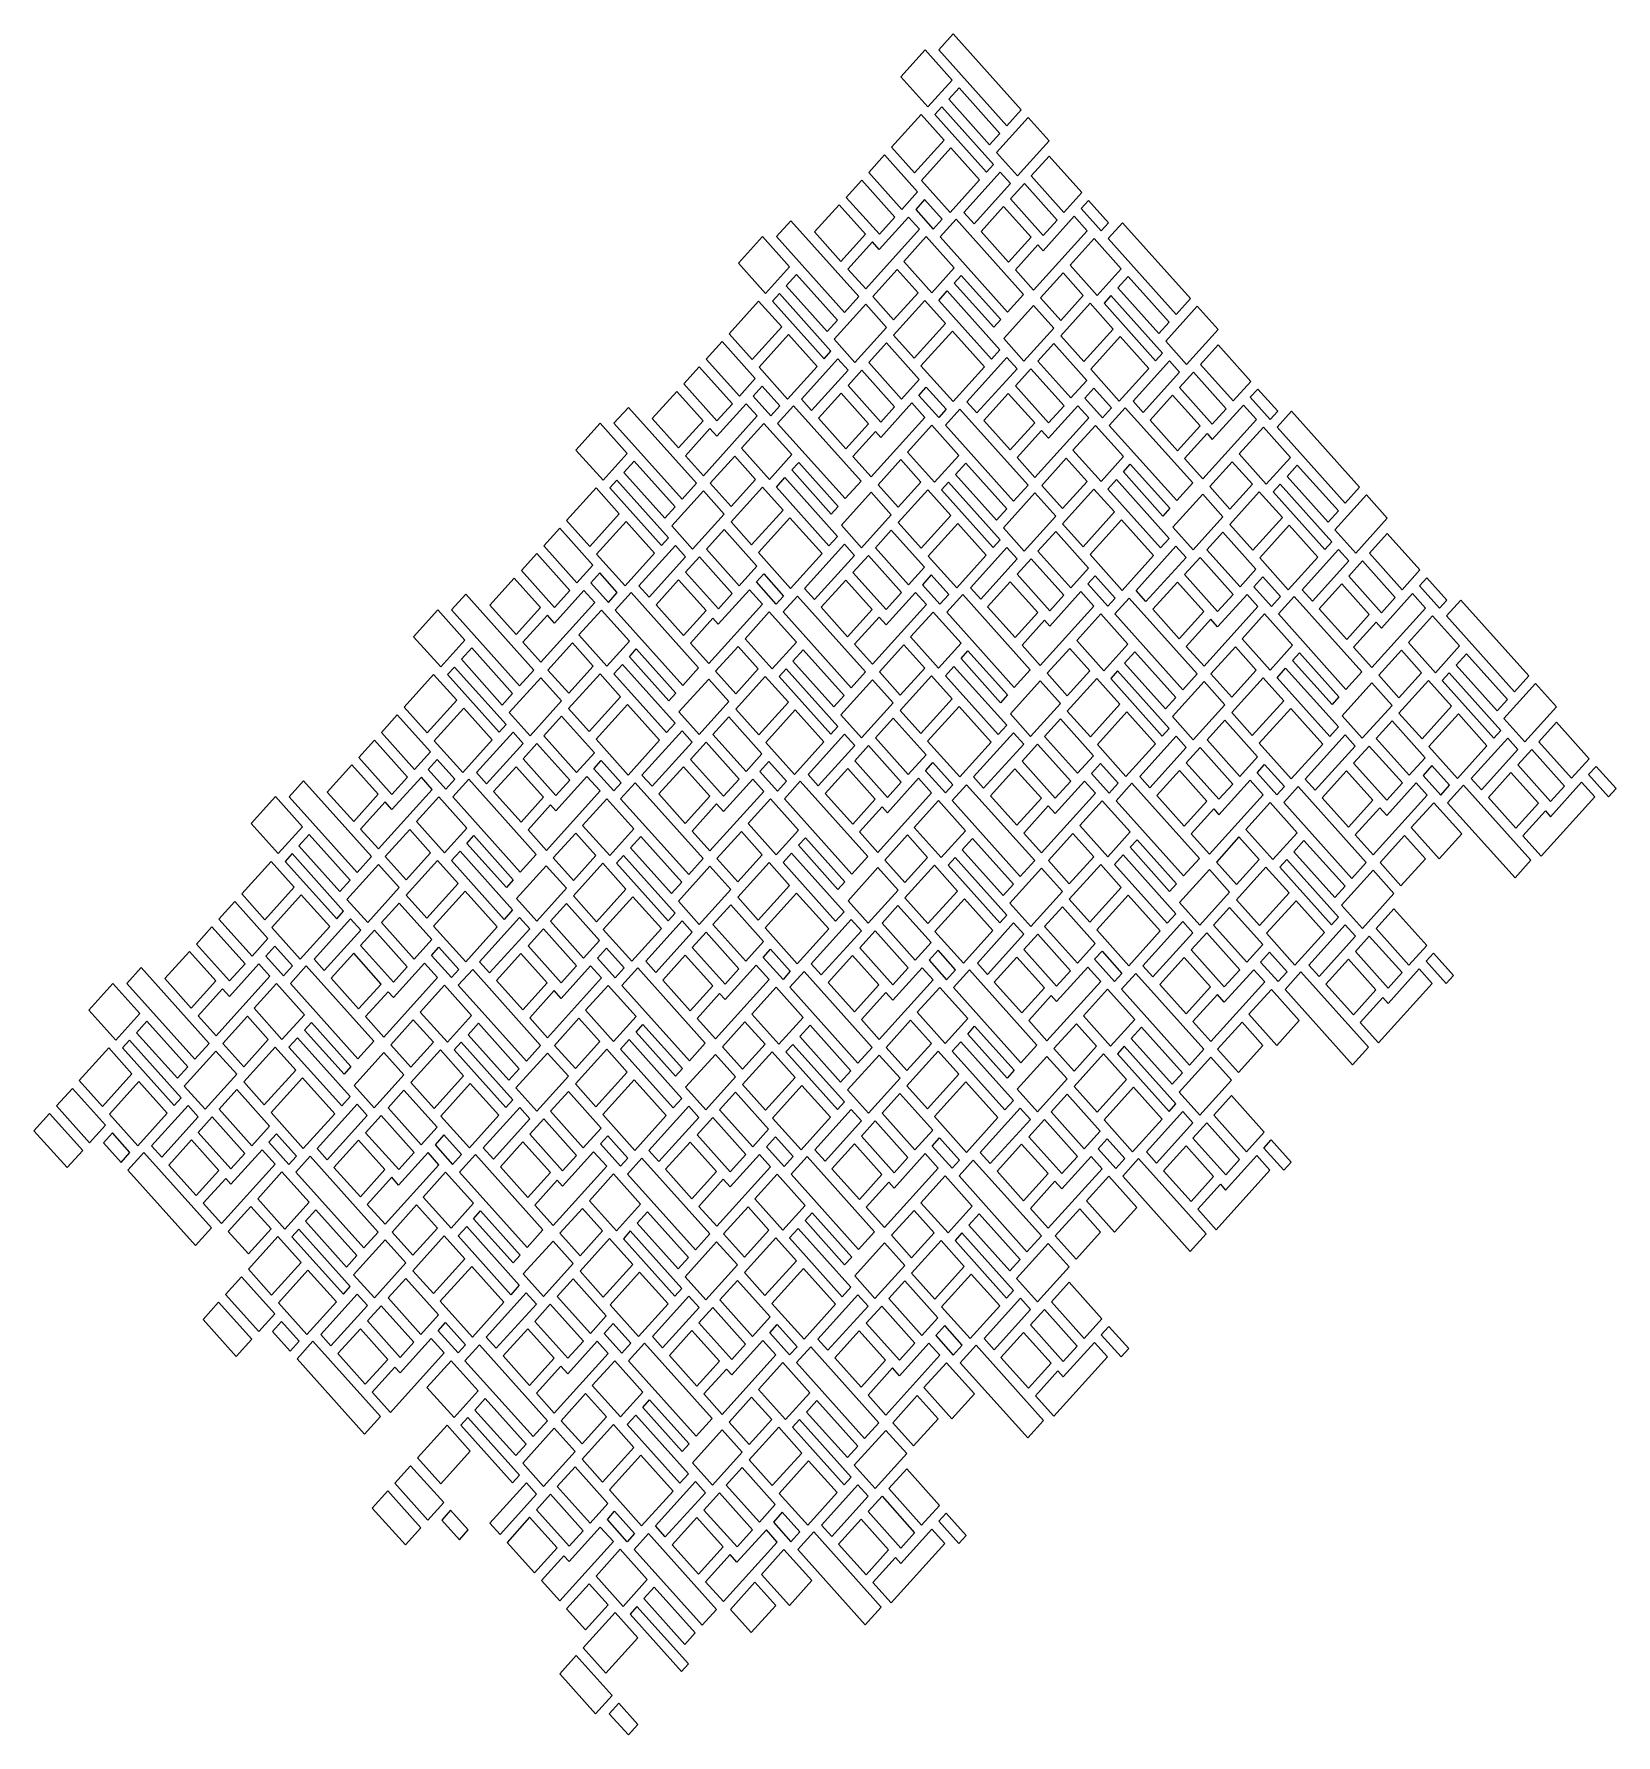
# Model space of a CAD drawing. Extents: x 373 to 1584, y 656 to 1958.
import ezdxf

# ---------------------------------------------------------------- set-up
doc = ezdxf.new("R2010")
doc.units = 0
doc.layers.add('LAYER_01', color=7, linetype='CONTINUOUS')

msp = doc.modelspace()

# ---------------------------------------------------------------- linework, layer by layer
at = {"layer": 'LAYER_01'}
for p, q in [((1076.4, 1958.5), (1065.4, 1946.3)), ((1128.4, 1900.4), (1076.4, 1958.5)), ((1036.2, 1925.8), (1054.8, 1946.3)), ((1054.8, 1946.3), (1075.5, 1923.2)), ((1065.4, 1946.3), (1117.5, 1888.2)), ((1057, 1902.7), (1036.2, 1925.8)), ((1075.5, 1923.2), (1057, 1902.7)), ((1080.8, 1917.3), (1072.9, 1908.5)), ((1112.1, 1882.3), (1080.8, 1917.3)), ((1067.6, 1902.7), (1062.3, 1896.8)), ((1107.1, 1858.6), (1067.6, 1902.7)), ((1072.9, 1908.5), (1104.2, 1873.6)), ((1051.7, 1896.8), (1029.1, 1871.8)), ((1069.4, 1877.1), (1051.7, 1896.8)), ((1062.3, 1896.8), (1101.8, 1852.7)), ((1109.5, 1867.7), (1133.7, 1894.5)), ((1117.5, 1888.2), (1128.4, 1900.4)), ((1133.7, 1894.5), (1149.7, 1876.7)), ((1046.8, 1852.1), (1069.4, 1877.1)), ((1104.2, 1873.6), (1112.1, 1882.3)), ((1149.7, 1876.7), (1125.5, 1849.9)), ((1011.6, 1852.5), (1023.8, 1866)), ((1023.8, 1866), (1049.1, 1837.7)), ((1029.1, 1871.8), (1046.8, 1852.1)), ((1052.1, 1846.2), (1074.6, 1871.2)), ((1074.6, 1871.2), (1096.5, 1846.8)), ((1125.5, 1849.9), (1109.5, 1867.7)), ((1136.1, 1849.9), (1149.7, 1864.9)), ((1149.7, 1864.9), (1174.7, 1837)), ((1037, 1824.2), (1011.6, 1852.5)), ((1112.4, 1852.7), (1084.5, 1821.8)), ((1101.8, 1852.7), (1107.1, 1858.6)), ((1120.2, 1844), (1112.4, 1852.7)), ((1161.1, 1821.9), (1136.1, 1849.9)), ((1006.3, 1846.6), (994.4, 1833.4)), ((1031.6, 1818.3), (1006.3, 1846.6)), ((1049.1, 1837.7), (1037, 1824.2)), ((1073.9, 1821.8), (1052.1, 1846.2)), ((1096.5, 1846.8), (1073.9, 1821.8)), ((1092.3, 1813.2), (1120.2, 1844)), ((1120.1, 1832.2), (1130.8, 1844)), ((1130.8, 1844), (1155.8, 1816)), ((1174.7, 1837), (1161.1, 1821.9)), ((989, 1827.7), (970.2, 1807)), ((1009.2, 1805.2), (989, 1827.7)), ((994.4, 1833.4), (1019.8, 1805.2)), ((1054.4, 1831.8), (1047.6, 1824.2)), ((1047.6, 1824.2), (1061, 1809.1)), ((1067.9, 1816.7), (1054.4, 1831.8)), ((1114.8, 1826.4), (1097.6, 1807.3)), ((1135.9, 1802.9), (1114.8, 1826.4)), ((1145.2, 1804.3), (1120.1, 1832.2)), ((1174.3, 1824.8), (1180, 1831.1)), ((1189.6, 1807.7), (1174.3, 1824.8)), ((1180, 1831.1), (1195.3, 1814)), ((952, 1815.5), (941, 1803.4)), ((1004.1, 1757.4), (952, 1815.5)), ((1042.2, 1818.3), (1019.7, 1793.4)), ((1019.8, 1805.2), (1031.6, 1818.3)), ((1050.6, 1809), (1042.2, 1818.3)), ((1061, 1809.1), (1067.9, 1816.7)), ((1078.5, 1816.7), (1066.3, 1803.2)), ((1130.2, 1759.1), (1078.5, 1816.7)), ((1084.5, 1821.8), (1092.3, 1813.2)), ((1145.2, 1792.5), (1169, 1818.9)), ((1155.8, 1816), (1145.2, 1804.3)), ((1169, 1818.9), (1179, 1807.8)), ((1195.3, 1814), (1189.6, 1807.7)), ((1205.9, 1814), (1194.9, 1801.9)), ((1257.9, 1755.9), (1205.9, 1814)), ((911.9, 1782.9), (930.4, 1803.4)), ((930.4, 1803.4), (951.1, 1780.3)), ((941, 1803.4), (993.1, 1745.3)), ((970.2, 1807), (990.4, 1784.4)), ((990.4, 1784.4), (1009.2, 1805.2)), ((1014.5, 1799.3), (995.7, 1778.5)), ((1009.4, 1763.3), (1050.6, 1809)), ((1019.7, 1793.4), (1014.5, 1799.3)), ((1038.5, 1784.2), (1055.7, 1803.3)), ((1055.7, 1803.3), (1077.1, 1779.4)), ((1066.3, 1803.2), (1118, 1745.6)), ((1097.6, 1807.3), (1118.6, 1783.8)), ((1118.6, 1783.8), (1135.9, 1802.9)), ((1179, 1807.8), (1137.9, 1762.3)), ((1165.8, 1781.4), (1184.3, 1801.9)), ((1184.3, 1801.9), (1205, 1778.7)), ((1194.9, 1801.9), (1247, 1743.8)), ((1060, 1760.3), (1038.5, 1784.2)), ((1123.9, 1777.9), (1141.2, 1797)), ((1141.2, 1797), (1145.2, 1792.5)), ((932.6, 1759.8), (911.9, 1782.9)), ((951.1, 1780.3), (932.6, 1759.8)), ((956.4, 1774.4), (948.5, 1765.6)), ((987.8, 1739.4), (956.4, 1774.4)), ((995.7, 1778.5), (1009.4, 1763.3)), ((1014.7, 1757.4), (1033.4, 1778.1)), ((1033.4, 1778.1), (1049.4, 1760.4)), ((1077.1, 1779.4), (1060, 1760.3)), ((1077.1, 1767.6), (1082.4, 1773.5)), ((1082.4, 1773.5), (1112.7, 1739.8)), ((1137.9, 1762.3), (1123.9, 1777.9)), ((1160.4, 1775.5), (1143.2, 1756.4)), ((1175.9, 1758.3), (1160.4, 1775.5)), ((1186.5, 1758.2), (1165.8, 1781.4)), ((1205, 1778.7), (1186.5, 1758.2)), ((1210.3, 1772.9), (1202.4, 1764.1)), ((1241.7, 1737.9), (1210.3, 1772.9)), ((943.2, 1759.7), (937.9, 1753.9)), ((982.7, 1715.6), (943.2, 1759.7)), ((948.5, 1765.6), (979.9, 1730.6)), ((1049.4, 1760.4), (1030.6, 1739.6)), ((1065.2, 1754.4), (1071.8, 1761.7)), ((1071.8, 1761.7), (1112.1, 1716.7)), ((1107.4, 1733.9), (1077.1, 1767.6)), ((1118, 1745.6), (1130.2, 1759.1)), ((1158.6, 1739.2), (1175.9, 1758.3)), ((1197.1, 1758.2), (1191.8, 1752.3)), ((1236.6, 1714.1), (1197.1, 1758.2)), ((1202.4, 1764.1), (1233.7, 1729.1)), ((927.3, 1753.9), (904.7, 1728.9)), ((945, 1734.2), (927.3, 1753.9)), ((937.9, 1753.9), (977.4, 1709.8)), ((985.1, 1724.7), (1009.4, 1751.5)), ((993.1, 1745.3), (1004.1, 1757.4)), ((1009.4, 1751.5), (1025.3, 1733.7)), ((1030.6, 1739.6), (1014.7, 1757.4)), ((1030.6, 1727.8), (1054.6, 1754.5)), ((1054.6, 1754.5), (1070.4, 1736.9)), ((1105.6, 1709.5), (1065.2, 1754.4)), ((1137.9, 1750.5), (1115.1, 1725.3)), ((1153.3, 1733.3), (1137.9, 1750.5)), ((1143.2, 1756.4), (1158.6, 1739.2)), ((1181.2, 1752.4), (1158.6, 1727.4)), ((1198.9, 1732.6), (1181.2, 1752.4)), ((1191.8, 1752.3), (1231.3, 1708.3)), ((1239, 1723.2), (1263.2, 1750)), ((1247, 1743.8), (1257.9, 1755.9)), ((1263.2, 1750), (1279.2, 1732.2)), ((922.4, 1709.2), (945, 1734.2)), ((979.9, 1730.6), (987.8, 1739.4)), ((1025.3, 1733.7), (1001.1, 1706.9)), ((1070.4, 1736.9), (1046.3, 1710.3)), ((1112.7, 1739.8), (1107.4, 1733.9)), ((1130.5, 1708.1), (1153.3, 1733.3)), ((1176.3, 1707.7), (1198.9, 1732.6)), ((1233.7, 1729.1), (1241.7, 1737.9)), ((1279.2, 1732.2), (1255, 1705.4)), ((887.2, 1709.5), (899.4, 1723)), ((899.4, 1723), (924.8, 1694.7)), ((904.7, 1728.9), (922.4, 1709.2)), ((927.7, 1703.3), (950.3, 1728.3)), ((950.3, 1728.3), (972.1, 1703.9)), ((1001.1, 1706.9), (985.1, 1724.7)), ((1011.7, 1706.9), (1025.3, 1722)), ((1025.3, 1722), (1050.3, 1694)), ((1046.3, 1710.3), (1030.6, 1727.8)), ((1051.6, 1704.4), (1075.7, 1731)), ((1075.7, 1731), (1100.3, 1703.6)), ((1115.1, 1725.3), (1130.5, 1708.1)), ((1141.1, 1708), (1153.3, 1721.5)), ((1153.3, 1721.5), (1178.6, 1693.2)), ((1158.6, 1727.4), (1176.3, 1707.7)), ((1181.6, 1701.8), (1204.1, 1726.8)), ((1204.1, 1726.8), (1226, 1702.4)), ((1255, 1705.4), (1239, 1723.2)), ((1265.6, 1705.4), (1279.2, 1720.5)), ((1279.2, 1720.5), (1304.2, 1692.5)), ((912.6, 1681.3), (887.2, 1709.5)), ((988, 1709.7), (960.1, 1678.9)), ((977.4, 1709.8), (982.7, 1715.6)), ((995.8, 1701.1), (988, 1709.7)), ((1036.8, 1679), (1011.7, 1706.9)), ((1086.8, 1676.9), (1117.4, 1710.9)), ((1112.1, 1716.7), (1105.6, 1709.5)), ((1117.4, 1710.9), (1125.2, 1702.2)), ((1166.5, 1679.8), (1141.1, 1708)), ((1241.9, 1708.2), (1214, 1677.4)), ((1231.3, 1708.3), (1236.6, 1714.1)), ((1249.7, 1699.6), (1241.9, 1708.2)), ((881.9, 1703.7), (870, 1690.5)), ((907.3, 1675.4), (881.9, 1703.7)), ((924.8, 1694.7), (912.6, 1681.3)), ((949.5, 1678.9), (927.7, 1703.3)), ((972.1, 1703.9), (949.5, 1678.9)), ((967.9, 1670.2), (995.8, 1701.1)), ((995.8, 1689.3), (1006.4, 1701.1)), ((1006.4, 1701.1), (1031.4, 1673.1)), ((1050.3, 1694), (1036.8, 1679)), ((1076.2, 1677), (1051.6, 1704.4)), ((1100.3, 1703.6), (1076.2, 1677)), ((1125.2, 1702.2), (1094.4, 1668.4)), ((1135.8, 1702.2), (1123.9, 1689)), ((1161.2, 1673.9), (1135.8, 1702.2)), ((1178.6, 1693.2), (1166.5, 1679.8)), ((1203.4, 1677.4), (1181.6, 1701.8)), ((1226, 1702.4), (1203.4, 1677.4)), ((1221.8, 1668.7), (1249.7, 1699.6)), ((1249.6, 1687.8), (1260.3, 1699.5)), ((1260.3, 1699.5), (1285.3, 1671.6)), ((1290.6, 1677.5), (1265.6, 1705.4)), ((864.6, 1684.8), (845.8, 1664)), ((884.8, 1662.3), (864.6, 1684.8)), ((870, 1690.5), (895.4, 1662.2)), ((930, 1688.8), (923.2, 1681.2)), ((923.2, 1681.2), (936.7, 1666.2)), ((943.5, 1673.8), (930, 1688.8)), ((990.5, 1683.4), (973.2, 1664.3)), ((1011.5, 1660), (990.5, 1683.4)), ((1020.8, 1661.3), (995.8, 1689.3)), ((1049.9, 1681.8), (1055.6, 1688.1)), ((1065.2, 1664.8), (1049.9, 1681.8)), ((1055.6, 1688.1), (1070.9, 1671.1)), ((1118.5, 1683.3), (1099.7, 1662.5)), ((1138.7, 1660.7), (1118.5, 1683.3)), ((1123.9, 1689), (1149.3, 1660.7)), ((1183.9, 1687.3), (1177.1, 1679.7)), ((1197.4, 1672.3), (1183.9, 1687.3)), ((1244.3, 1681.9), (1227.1, 1662.8)), ((1265.4, 1658.5), (1244.3, 1681.9)), ((1274.7, 1659.8), (1249.6, 1687.8)), ((1304.2, 1692.5), (1290.6, 1677.5)), ((1303.8, 1680.3), (1309.5, 1686.6)), ((1319.1, 1663.3), (1303.8, 1680.3)), ((1309.5, 1686.6), (1324.8, 1669.6)), ((827.6, 1672.6), (816.6, 1660.4)), ((879.7, 1614.5), (827.6, 1672.6)), ((917.9, 1675.4), (895.4, 1650.5)), ((895.4, 1662.2), (907.3, 1675.4)), ((926.3, 1666), (917.9, 1675.4)), ((936.7, 1666.2), (943.5, 1673.8)), ((954.1, 1673.8), (941.9, 1660.3)), ((1005.8, 1616.2), (954.1, 1673.8)), ((960.1, 1678.9), (967.9, 1670.2)), ((1020.8, 1649.6), (1044.6, 1676)), ((1031.4, 1673.1), (1020.8, 1661.3)), ((1044.6, 1676), (1054.6, 1664.8)), ((1070.9, 1671.1), (1065.2, 1664.8)), ((1081.5, 1671.1), (1070.5, 1658.9)), ((1133.6, 1613), (1081.5, 1671.1)), ((1094.4, 1668.4), (1086.8, 1676.9)), ((1171.7, 1673.9), (1149.2, 1649)), ((1149.3, 1660.7), (1161.2, 1673.9)), ((1180.1, 1664.5), (1171.7, 1673.9)), ((1177.1, 1679.7), (1190.5, 1664.7)), ((1190.5, 1664.7), (1197.4, 1672.3)), ((1208, 1672.3), (1195.8, 1658.8)), ((1259.7, 1614.7), (1208, 1672.3)), ((1214, 1677.4), (1221.8, 1668.7)), ((1274.7, 1648.1), (1298.5, 1674.4)), ((1285.3, 1671.6), (1274.7, 1659.8)), ((1298.5, 1674.4), (1308.5, 1663.3)), ((1324.8, 1669.6), (1319.1, 1663.3)), ((1335.4, 1669.6), (1324.4, 1657.4)), ((1387.5, 1611.5), (1335.4, 1669.6)), ((787.5, 1639.9), (806, 1660.4)), ((806, 1660.4), (826.8, 1637.3)), ((816.6, 1660.4), (868.7, 1602.3)), ((845.8, 1664), (866, 1641.5)), ((866, 1641.5), (884.8, 1662.3)), ((890.1, 1656.4), (871.3, 1635.6)), ((885, 1620.3), (926.3, 1666)), ((895.4, 1650.5), (890.1, 1656.4)), ((914.2, 1641.3), (931.4, 1660.3)), ((931.4, 1660.3), (952.8, 1636.4)), ((941.9, 1660.3), (993.6, 1602.7)), ((973.2, 1664.3), (994.2, 1640.8)), ((994.2, 1640.8), (1011.5, 1660)), ((999.5, 1635), (1016.8, 1654.1)), ((1054.6, 1664.8), (1013.5, 1619.3)), ((1016.8, 1654.1), (1020.8, 1649.6)), ((1041.4, 1638.4), (1059.9, 1658.9)), ((1059.9, 1658.9), (1080.6, 1635.8)), ((1070.5, 1658.9), (1122.6, 1600.8)), ((1099.7, 1662.5), (1119.9, 1640)), ((1119.9, 1640), (1138.7, 1660.7)), ((1144, 1654.8), (1125.2, 1634.1)), ((1138.9, 1618.8), (1180.1, 1664.5)), ((1149.2, 1649), (1144, 1654.8)), ((1168, 1639.8), (1185.2, 1658.8)), ((1185.2, 1658.8), (1206.7, 1634.9)), ((1195.8, 1658.8), (1247.5, 1601.2)), ((1227.1, 1662.8), (1248.1, 1639.3)), ((1248.1, 1639.3), (1265.4, 1658.5)), ((1308.5, 1663.3), (1267.4, 1617.8)), ((1295.3, 1636.9), (1313.8, 1657.4)), ((1313.8, 1657.4), (1334.5, 1634.3)), ((1324.4, 1657.4), (1376.5, 1599.3)), ((935.6, 1617.4), (914.2, 1641.3)), ((1253.4, 1633.4), (1270.7, 1652.6)), ((1270.7, 1652.6), (1274.7, 1648.1)), ((808.2, 1616.8), (787.5, 1639.9)), ((826.8, 1637.3), (808.2, 1616.8)), ((832, 1631.4), (824.1, 1622.7)), ((863.4, 1596.4), (832, 1631.4)), ((871.3, 1635.6), (885, 1620.3)), ((890.3, 1614.5), (909, 1635.2)), ((909, 1635.2), (925, 1617.4)), ((952.8, 1636.4), (935.6, 1617.4)), ((952.8, 1624.7), (958.1, 1630.5)), ((958.1, 1630.5), (988.3, 1596.8)), ((1013.5, 1619.3), (999.5, 1635)), ((1036.1, 1632.6), (1018.8, 1613.4)), ((1051.5, 1615.3), (1036.1, 1632.6)), ((1062.1, 1615.3), (1041.4, 1638.4)), ((1080.6, 1635.8), (1062.1, 1615.3)), ((1085.9, 1629.9), (1078, 1621.2)), ((1117.3, 1594.9), (1085.9, 1629.9)), ((1125.2, 1634.1), (1138.9, 1618.8)), ((1144.2, 1612.9), (1162.9, 1633.7)), ((1162.9, 1633.7), (1178.9, 1615.9)), ((1189.5, 1615.9), (1168, 1639.8)), ((1206.7, 1634.9), (1189.5, 1615.9)), ((1206.6, 1623.2), (1211.9, 1629)), ((1211.9, 1629), (1242.2, 1595.3)), ((1267.4, 1617.8), (1253.4, 1633.4)), ((1289.9, 1631), (1272.7, 1611.9)), ((1305.4, 1613.8), (1289.9, 1631)), ((1316, 1613.8), (1295.3, 1636.9)), ((1334.5, 1634.3), (1316, 1613.8)), ((1339.8, 1628.4), (1331.9, 1619.7)), ((1371.2, 1593.4), (1339.8, 1628.4)), ((818.8, 1616.8), (813.5, 1610.9)), ((858.3, 1572.7), (818.8, 1616.8)), ((824.1, 1622.7), (855.5, 1587.7)), ((925, 1617.4), (906.2, 1596.7)), ((940.9, 1611.5), (947.4, 1618.8)), ((947.4, 1618.8), (987.8, 1573.8)), ((983, 1590.9), (952.8, 1624.7)), ((993.6, 1602.7), (1005.8, 1616.2)), ((1034.2, 1596.2), (1051.5, 1615.3)), ((1072.7, 1615.3), (1067.4, 1609.4)), ((1112.2, 1571.2), (1072.7, 1615.3)), ((1078, 1621.2), (1109.4, 1586.2)), ((1178.9, 1615.9), (1160.1, 1595.2)), ((1194.7, 1610), (1201.3, 1617.3)), ((1201.3, 1617.3), (1241.6, 1572.3)), ((1236.9, 1589.4), (1206.6, 1623.2)), ((1331.9, 1619.7), (1363.3, 1584.7)), ((802.9, 1610.9), (780.3, 1585.9)), ((820.6, 1591.2), (802.9, 1610.9)), ((813.5, 1610.9), (853, 1566.8)), ((860.8, 1581.8), (885, 1608.6)), ((868.7, 1602.3), (879.7, 1614.5)), ((885, 1608.6), (900.9, 1590.8)), ((906.2, 1596.7), (890.3, 1614.5)), ((906.2, 1584.9), (930.3, 1611.5)), ((930.3, 1611.5), (946, 1594)), ((981.2, 1566.5), (940.9, 1611.5)), ((1013.5, 1607.6), (990.7, 1582.3)), ((1028.9, 1590.3), (1013.5, 1607.6)), ((1018.8, 1613.4), (1034.2, 1596.2)), ((1056.8, 1609.4), (1034.2, 1584.4)), ((1074.5, 1589.7), (1056.8, 1609.4)), ((1067.4, 1609.4), (1106.9, 1565.3)), ((1114.7, 1580.3), (1138.9, 1607.1)), ((1122.6, 1600.8), (1133.6, 1613)), ((1138.9, 1607.1), (1154.8, 1589.3)), ((1160.1, 1595.2), (1144.2, 1612.9)), ((1160.1, 1583.4), (1184.1, 1610)), ((1184.1, 1610), (1199.9, 1592.5)), ((1235.1, 1565), (1194.7, 1610)), ((1267.4, 1606.1), (1244.6, 1580.8)), ((1247.5, 1601.2), (1259.7, 1614.7)), ((1282.8, 1588.8), (1267.4, 1606.1)), ((1272.7, 1611.9), (1288.1, 1594.7)), ((1288.1, 1594.7), (1305.4, 1613.8)), ((1310.7, 1607.9), (1288.1, 1582.9)), ((1328.4, 1588.2), (1310.7, 1607.9)), ((1326.6, 1613.8), (1321.3, 1607.9)), ((1321.3, 1607.9), (1360.8, 1563.8)), ((1366.1, 1569.7), (1326.6, 1613.8)), ((1368.5, 1578.8), (1392.7, 1605.6)), ((1376.5, 1599.3), (1387.5, 1611.5)), ((1392.7, 1605.6), (1408.7, 1587.8)), ((798, 1566.2), (820.6, 1591.2)), ((855.5, 1587.7), (863.4, 1596.4)), ((900.9, 1590.8), (876.7, 1564)), ((946, 1594), (922, 1567.3)), ((988.3, 1596.8), (983, 1590.9)), ((1006.1, 1565.1), (1028.9, 1590.3)), ((1051.9, 1564.7), (1074.5, 1589.7)), ((1109.4, 1586.2), (1117.3, 1594.9)), ((1154.8, 1589.3), (1130.6, 1562.5)), ((1199.9, 1592.5), (1175.8, 1565.8)), ((1242.2, 1595.3), (1236.9, 1589.4)), ((1363.3, 1584.7), (1371.2, 1593.4)), ((762.9, 1566.6), (775, 1580.1)), ((775, 1580.1), (800.4, 1551.8)), ((780.3, 1585.9), (798, 1566.2)), ((803.3, 1560.3), (825.9, 1585.3)), ((825.9, 1585.3), (847.7, 1561)), ((876.7, 1564), (860.8, 1581.8)), ((887.3, 1564), (900.9, 1579)), ((900.9, 1579), (926, 1551.1)), ((922, 1567.3), (906.2, 1584.9)), ((927.2, 1561.4), (951.3, 1588.1)), ((951.3, 1588.1), (975.9, 1560.6)), ((990.7, 1582.3), (1006.1, 1565.1)), ((1016.7, 1565.1), (1028.9, 1578.6)), ((1028.9, 1578.6), (1054.3, 1550.3)), ((1034.2, 1584.4), (1051.9, 1564.7)), ((1057.2, 1558.8), (1079.8, 1583.8)), ((1079.8, 1583.8), (1101.6, 1559.4)), ((1130.6, 1562.5), (1114.7, 1580.3)), ((1141.2, 1562.5), (1154.8, 1577.5)), ((1154.8, 1577.5), (1179.8, 1549.6)), ((1175.8, 1565.8), (1160.1, 1583.4)), ((1181.1, 1559.9), (1205.2, 1586.6)), ((1205.2, 1586.6), (1229.8, 1559.1)), ((1244.6, 1580.8), (1260, 1563.6)), ((1260, 1563.6), (1282.8, 1588.8)), ((1270.6, 1563.6), (1282.8, 1577.1)), ((1282.8, 1577.1), (1308.1, 1548.8)), ((1288.1, 1582.9), (1305.8, 1563.2)), ((1305.8, 1563.2), (1328.4, 1588.2)), ((1311.1, 1557.3), (1333.6, 1582.3)), ((1333.6, 1582.3), (1355.5, 1557.9)), ((1384.5, 1561), (1368.5, 1578.8)), ((1408.7, 1587.8), (1384.5, 1561)), ((1395.1, 1561), (1408.7, 1576)), ((1408.7, 1576), (1433.7, 1548.1)), ((788.2, 1538.3), (762.9, 1566.6)), ((863.6, 1566.8), (835.7, 1535.9)), ((853, 1566.8), (858.3, 1572.7)), ((871.4, 1558.1), (863.6, 1566.8)), ((912.4, 1536), (887.3, 1564)), ((962.4, 1534), (993.1, 1567.9)), ((987.8, 1573.8), (981.2, 1566.5)), ((993.1, 1567.9), (1000.8, 1559.2)), ((1042.1, 1536.8), (1016.7, 1565.1)), ((1117.5, 1565.3), (1089.6, 1534.4)), ((1106.9, 1565.3), (1112.2, 1571.2)), ((1125.3, 1556.6), (1117.5, 1565.3)), ((1216.3, 1532.5), (1246.9, 1566.4)), ((1241.6, 1572.3), (1235.1, 1565)), ((1246.9, 1566.4), (1254.7, 1557.7)), ((1296, 1535.3), (1270.6, 1563.6)), ((1371.4, 1563.8), (1343.5, 1532.9)), ((1360.8, 1563.8), (1366.1, 1569.7)), ((1379.2, 1555.1), (1371.4, 1563.8)), ((757.5, 1560.7), (745.7, 1547.6)), ((782.9, 1532.4), (757.5, 1560.7)), ((800.4, 1551.8), (788.2, 1538.3)), ((825.1, 1536), (803.3, 1560.3)), ((847.7, 1561), (825.1, 1536)), ((843.5, 1527.3), (871.4, 1558.1)), ((871.4, 1546.4), (882, 1558.1)), ((882, 1558.1), (907.1, 1530.2)), ((926, 1551.1), (912.4, 1536)), ((951.8, 1534), (927.2, 1561.4)), ((975.9, 1560.6), (951.8, 1534)), ((1000.8, 1559.2), (970.1, 1525.5)), ((1011.4, 1559.2), (999.5, 1546.1)), ((1036.8, 1530.9), (1011.4, 1559.2)), ((1054.3, 1550.3), (1042.1, 1536.8)), ((1079, 1534.5), (1057.2, 1558.8)), ((1101.6, 1559.4), (1079, 1534.5)), ((1097.4, 1525.8), (1125.3, 1556.6)), ((1125.3, 1544.9), (1135.9, 1556.6)), ((1135.9, 1556.6), (1161, 1528.7)), ((1166.3, 1534.5), (1141.2, 1562.5)), ((1205.7, 1532.5), (1181.1, 1559.9)), ((1229.8, 1559.1), (1205.7, 1532.5)), ((1254.7, 1557.7), (1223.9, 1524)), ((1265.3, 1557.7), (1253.4, 1544.6)), ((1290.7, 1529.4), (1265.3, 1557.7)), ((1332.9, 1533), (1311.1, 1557.3)), ((1355.5, 1557.9), (1332.9, 1533)), ((1351.3, 1524.3), (1379.2, 1555.1)), ((1379.2, 1543.3), (1389.8, 1555.1)), ((1389.8, 1555.1), (1414.8, 1527.1)), ((1420.1, 1533), (1395.1, 1561)), ((740.2, 1541.8), (721.5, 1521.1)), ((760.4, 1519.3), (740.2, 1541.8)), ((745.7, 1547.6), (771, 1519.3)), ((805.7, 1545.9), (798.8, 1538.3)), ((798.8, 1538.3), (812.3, 1523.3)), ((819.1, 1530.9), (805.7, 1545.9)), ((866.1, 1540.5), (848.8, 1521.4)), ((887.1, 1517), (866.1, 1540.5)), ((896.5, 1518.4), (871.4, 1546.4)), ((925.6, 1538.9), (931.2, 1545.2)), ((940.8, 1521.9), (925.6, 1538.9)), ((931.2, 1545.2), (946.5, 1528.1)), ((994.1, 1540.3), (975.3, 1519.6)), ((1014.3, 1517.8), (994.1, 1540.3)), ((999.5, 1546.1), (1024.9, 1517.8)), ((1059.5, 1544.4), (1052.7, 1536.8)), ((1052.7, 1536.8), (1066.2, 1521.8)), ((1073, 1529.4), (1059.5, 1544.4)), ((1120, 1539), (1102.7, 1519.9)), ((1141, 1515.5), (1120, 1539)), ((1150.3, 1516.9), (1125.3, 1544.9)), ((1179.8, 1549.6), (1166.3, 1534.5)), ((1179.5, 1537.4), (1185.1, 1543.7)), ((1194.7, 1520.4), (1179.5, 1537.4)), ((1185.1, 1543.7), (1200.4, 1526.6)), ((1248, 1538.8), (1229.2, 1518.1)), ((1268.2, 1516.3), (1248, 1538.8)), ((1253.4, 1544.6), (1278.8, 1516.3)), ((1308.1, 1548.8), (1296, 1535.3)), ((1313.4, 1542.9), (1306.6, 1535.3)), ((1326.9, 1527.8), (1313.4, 1542.9)), ((1373.8, 1537.5), (1356.6, 1518.4)), ((1394.9, 1514), (1373.8, 1537.5)), ((1404.2, 1515.4), (1379.2, 1543.3)), ((1433.7, 1548.1), (1420.1, 1533)), ((1433.3, 1535.9), (1439, 1542.2)), ((1439, 1542.2), (1454.3, 1525.1)), ((703.2, 1529.6), (692.2, 1517.5)), ((755.3, 1471.5), (703.2, 1529.6)), ((793.5, 1532.4), (771, 1507.5)), ((771, 1519.3), (782.9, 1532.4)), ((801.9, 1523.1), (793.5, 1532.4)), ((812.3, 1523.3), (819.1, 1530.9)), ((829.7, 1530.8), (817.6, 1517.4)), ((881.4, 1473.2), (829.7, 1530.8)), ((835.7, 1535.9), (843.5, 1527.3)), ((896.4, 1506.6), (920.3, 1533)), ((907.1, 1530.2), (896.5, 1518.4)), ((920.3, 1533), (930.2, 1521.9)), ((946.5, 1528.1), (940.8, 1521.9)), ((957.1, 1528.1), (946.1, 1516)), ((1009.2, 1470), (957.1, 1528.1)), ((970.1, 1525.5), (962.4, 1534)), ((1047.4, 1530.9), (1024.9, 1506)), ((1024.9, 1517.8), (1036.8, 1530.9)), ((1055.8, 1521.6), (1047.4, 1530.9)), ((1066.2, 1521.8), (1073, 1529.4)), ((1083.6, 1529.3), (1071.5, 1515.9)), ((1135.3, 1471.7), (1083.6, 1529.3)), ((1089.6, 1534.4), (1097.4, 1525.8)), ((1150.3, 1505.1), (1174.1, 1531.5)), ((1161, 1528.7), (1150.3, 1516.9)), ((1174.1, 1531.5), (1184.1, 1520.4)), ((1200.4, 1526.6), (1194.7, 1520.4)), ((1211, 1526.6), (1200, 1514.5)), ((1263.1, 1468.5), (1211, 1526.6)), ((1223.9, 1524), (1216.3, 1532.5)), ((1301.3, 1529.4), (1278.7, 1504.5)), ((1278.8, 1516.3), (1290.7, 1529.4)), ((1309.6, 1520.1), (1301.3, 1529.4)), ((1306.6, 1535.3), (1320, 1520.2)), ((1320, 1520.2), (1326.9, 1527.8)), ((1337.5, 1527.8), (1325.3, 1514.4)), ((1389.2, 1470.2), (1337.5, 1527.8)), ((1343.5, 1532.9), (1351.3, 1524.3)), ((1404.2, 1503.6), (1428, 1530)), ((1414.8, 1527.1), (1404.2, 1515.4)), ((1428, 1530), (1438, 1518.9)), ((1448.6, 1518.9), (1433.3, 1535.9)), ((1454.3, 1525.1), (1448.6, 1518.9)), ((1464.9, 1525.1), (1453.9, 1513)), ((1517, 1467), (1464.9, 1525.1)), ((663.1, 1497), (681.6, 1517.5)), ((681.6, 1517.5), (702.4, 1494.4)), ((692.2, 1517.5), (744.3, 1459.4)), ((721.5, 1521.1), (741.7, 1498.6)), ((741.7, 1498.6), (760.4, 1519.3)), ((765.7, 1513.4), (746.9, 1492.7)), ((760.6, 1477.4), (801.9, 1523.1)), ((771, 1507.5), (765.7, 1513.4)), ((789.8, 1498.4), (807, 1517.4)), ((807, 1517.4), (828.4, 1493.5)), ((817.6, 1517.4), (869.2, 1459.7)), ((848.8, 1521.4), (869.8, 1497.9)), ((869.8, 1497.9), (887.1, 1517)), ((875.1, 1492), (892.4, 1511.1)), ((930.2, 1521.9), (889.1, 1476.4)), ((892.4, 1511.1), (896.4, 1506.6)), ((917, 1495.5), (935.5, 1516)), ((935.5, 1516), (956.3, 1492.9)), ((946.1, 1516), (998.2, 1457.9)), ((975.3, 1519.6), (995.5, 1497)), ((995.5, 1497), (1014.3, 1517.8)), ((1019.6, 1511.9), (1000.8, 1491.2)), ((1014.5, 1475.9), (1055.8, 1521.6)), ((1024.9, 1506), (1019.6, 1511.9)), ((1043.7, 1496.8), (1060.9, 1515.9)), ((1060.9, 1515.9), (1082.3, 1492)), ((1071.5, 1515.9), (1123.1, 1458.2)), ((1102.7, 1519.9), (1123.7, 1496.4)), ((1123.7, 1496.4), (1141, 1515.5)), ((1184.1, 1520.4), (1143, 1474.9)), ((1170.9, 1494), (1189.4, 1514.5)), ((1189.4, 1514.5), (1210.1, 1491.4)), ((1200, 1514.5), (1252.1, 1456.4)), ((1229.2, 1518.1), (1249.4, 1495.5)), ((1249.4, 1495.5), (1268.2, 1516.3)), ((1268.4, 1474.4), (1309.6, 1520.1)), ((1297.5, 1495.3), (1314.7, 1514.4)), ((1314.7, 1514.4), (1336.2, 1490.5)), ((1325.3, 1514.4), (1377, 1456.7)), ((1356.6, 1518.4), (1377.6, 1494.9)), ((1377.6, 1494.9), (1394.9, 1514)), ((1438, 1518.9), (1396.9, 1473.4)), ((1424.8, 1492.5), (1443.3, 1513)), ((1443.3, 1513), (1464, 1489.9)), ((1453.9, 1513), (1506, 1454.9)), ((811.2, 1474.5), (789.8, 1498.4)), ((1129, 1490.5), (1146.3, 1509.6)), ((1146.3, 1509.6), (1150.3, 1505.1)), ((1273.5, 1510.4), (1254.7, 1489.6)), ((1278.7, 1504.5), (1273.5, 1510.4)), ((1382.9, 1489), (1400.2, 1508.1)), ((1400.2, 1508.1), (1404.2, 1503.6)), ((683.9, 1473.9), (663.1, 1497)), ((702.4, 1494.4), (683.9, 1473.9)), ((707.7, 1488.5), (699.8, 1479.7)), ((739, 1453.5), (707.7, 1488.5)), ((746.9, 1492.7), (760.6, 1477.4)), ((765.9, 1471.5), (784.7, 1492.3)), ((784.7, 1492.3), (800.6, 1474.5)), ((828.4, 1493.5), (811.2, 1474.5)), ((828.4, 1481.7), (833.7, 1487.6)), ((833.7, 1487.6), (863.9, 1453.9)), ((889.1, 1476.4), (875.1, 1492)), ((911.7, 1489.6), (894.4, 1470.5)), ((927.1, 1472.4), (911.7, 1489.6)), ((937.7, 1472.4), (917, 1495.5)), ((956.3, 1492.9), (937.7, 1472.4)), ((961.5, 1487), (953.6, 1478.2)), ((992.9, 1452), (961.5, 1487)), ((1000.8, 1491.2), (1014.5, 1475.9)), ((1019.8, 1470), (1038.5, 1490.8)), ((1038.5, 1490.8), (1054.5, 1473)), ((1065.1, 1473), (1043.7, 1496.8)), ((1082.3, 1492), (1065.1, 1473)), ((1082.3, 1480.2), (1087.6, 1486.1)), ((1087.6, 1486.1), (1117.8, 1452.4)), ((1143, 1474.9), (1129, 1490.5)), ((1165.6, 1488.1), (1148.3, 1469)), ((1181, 1470.9), (1165.6, 1488.1)), ((1191.6, 1470.9), (1170.9, 1494)), ((1210.1, 1491.4), (1191.6, 1470.9)), ((1215.4, 1485.5), (1207.5, 1476.7)), ((1246.8, 1450.5), (1215.4, 1485.5)), ((1254.7, 1489.6), (1268.4, 1474.4)), ((1273.7, 1468.5), (1292.4, 1489.3)), ((1292.4, 1489.3), (1308.4, 1471.5)), ((1319, 1471.4), (1297.5, 1495.3)), ((1336.2, 1490.5), (1319, 1471.4)), ((1396.9, 1473.4), (1382.9, 1489)), ((1419.5, 1486.6), (1402.2, 1467.5)), ((1434.9, 1469.4), (1419.5, 1486.6)), ((1445.5, 1469.3), (1424.8, 1492.5)), ((1464, 1489.9), (1445.5, 1469.3)), ((694.4, 1473.8), (689.1, 1468)), ((734, 1429.8), (694.4, 1473.8)), ((699.8, 1479.7), (731.1, 1444.7)), ((800.6, 1474.5), (781.9, 1453.7)), ((816.5, 1468.6), (823.1, 1475.8)), ((823.1, 1475.8), (863.4, 1430.9)), ((858.6, 1448), (828.4, 1481.7)), ((869.2, 1459.7), (881.4, 1473.2)), ((909.9, 1453.3), (927.1, 1472.4)), ((948.3, 1472.3), (943, 1466.5)), ((987.9, 1428.3), (948.3, 1472.3)), ((953.6, 1478.2), (985, 1443.2)), ((1054.5, 1473), (1035.7, 1452.2)), ((1070.4, 1467.1), (1076.9, 1474.3)), ((1076.9, 1474.3), (1117.3, 1429.4)), ((1112.5, 1446.5), (1082.3, 1480.2)), ((1123.1, 1458.2), (1135.3, 1471.7)), ((1207.5, 1476.7), (1238.9, 1441.7)), ((1324.3, 1465.6), (1330.8, 1472.8)), ((1330.8, 1472.8), (1371.2, 1427.9)), ((1336.1, 1478.7), (1341.4, 1484.6)), ((1366.4, 1445), (1336.1, 1478.7)), ((1341.4, 1484.6), (1371.7, 1450.9)), ((1469.3, 1484), (1461.4, 1475.2)), ((1461.4, 1475.2), (1492.8, 1440.2)), ((1500.7, 1449), (1469.3, 1484)), ((678.5, 1468), (656, 1443)), ((696.2, 1448.3), (678.5, 1468)), ((689.1, 1468), (728.7, 1423.9)), ((736.4, 1438.9), (760.6, 1465.6)), ((744.3, 1459.4), (755.3, 1471.5)), ((760.6, 1465.6), (776.5, 1447.8)), ((781.9, 1453.7), (765.9, 1471.5)), ((781.8, 1442), (805.9, 1468.6)), ((805.9, 1468.6), (821.6, 1451)), ((856.8, 1423.6), (816.5, 1468.6)), ((889.1, 1464.6), (866.3, 1439.4)), ((904.6, 1447.4), (889.1, 1464.6)), ((894.4, 1470.5), (909.9, 1453.3)), ((932.4, 1466.5), (909.8, 1441.5)), ((950.1, 1446.8), (932.4, 1466.5)), ((943, 1466.5), (982.5, 1422.4)), ((990.3, 1437.3), (1014.5, 1464.1)), ((998.2, 1457.9), (1009.2, 1470)), ((1014.5, 1464.1), (1030.4, 1446.3)), ((1035.7, 1452.2), (1019.8, 1470)), ((1035.7, 1440.4), (1059.8, 1467.1)), ((1059.8, 1467.1), (1075.5, 1449.5)), ((1110.7, 1422.1), (1070.4, 1467.1)), ((1143, 1463.1), (1120.2, 1437.9)), ((1158.4, 1445.9), (1143, 1463.1)), ((1148.3, 1469), (1163.7, 1451.8)), ((1163.7, 1451.8), (1181, 1470.9)), ((1186.3, 1465), (1163.7, 1440)), ((1204, 1445.3), (1186.3, 1465)), ((1202.2, 1470.8), (1196.9, 1465)), ((1196.9, 1465), (1236.4, 1420.9)), ((1241.7, 1426.7), (1202.2, 1470.8)), ((1244.2, 1435.8), (1268.4, 1462.6)), ((1252.1, 1456.4), (1263.1, 1468.5)), ((1268.4, 1462.6), (1284.3, 1444.8)), ((1289.6, 1450.7), (1273.7, 1468.5)), ((1308.4, 1471.5), (1289.6, 1450.7)), ((1289.6, 1438.9), (1313.7, 1465.6)), ((1313.7, 1465.6), (1329.4, 1448)), ((1364.6, 1420.6), (1324.3, 1465.6)), ((1396.9, 1461.6), (1374.1, 1436.4)), ((1377, 1456.7), (1389.2, 1470.2)), ((1412.3, 1444.4), (1396.9, 1461.6)), ((1402.2, 1467.5), (1417.6, 1450.3)), ((1417.6, 1450.3), (1434.9, 1469.4)), ((1440.2, 1463.5), (1417.6, 1438.5)), ((1457.9, 1443.8), (1440.2, 1463.5)), ((1456.1, 1469.3), (1450.8, 1463.5)), ((1450.8, 1463.5), (1490.3, 1419.4)), ((1495.6, 1425.2), (1456.1, 1469.3)), ((1498, 1434.3), (1522.2, 1461.1)), ((1506, 1454.9), (1517, 1467)), ((1522.2, 1461.1), (1538.2, 1443.3)), ((673.6, 1423.3), (696.2, 1448.3)), ((731.1, 1444.7), (739, 1453.5)), ((776.5, 1447.8), (752.3, 1421.1)), ((821.6, 1451), (797.6, 1424.4)), ((863.9, 1453.9), (858.6, 1448)), ((881.8, 1422.2), (904.6, 1447.4)), ((927.5, 1421.8), (950.1, 1446.8)), ((985, 1443.2), (992.9, 1452)), ((1030.4, 1446.3), (1006.2, 1419.6)), ((1075.5, 1449.5), (1051.5, 1422.9)), ((1117.8, 1452.4), (1112.5, 1446.5)), ((1135.6, 1420.7), (1158.4, 1445.9)), ((1238.9, 1441.7), (1246.8, 1450.5)), ((1329.4, 1448), (1305.3, 1421.4)), ((1371.7, 1450.9), (1366.4, 1445)), ((1492.8, 1440.2), (1500.7, 1449)), ((638.5, 1423.7), (650.7, 1437.1)), ((650.7, 1437.1), (676, 1408.9)), ((656, 1443), (673.6, 1423.3)), ((678.9, 1417.4), (701.5, 1442.4)), ((701.5, 1442.4), (723.4, 1418)), ((752.3, 1421.1), (736.4, 1438.9)), ((762.9, 1421), (776.5, 1436.1)), ((776.5, 1436.1), (801.6, 1408.1)), ((797.6, 1424.4), (781.8, 1442)), ((802.9, 1418.5), (826.9, 1445.1)), ((826.9, 1445.1), (851.5, 1417.7)), ((866.3, 1439.4), (881.8, 1422.2)), ((892.4, 1422.1), (904.5, 1435.6)), ((904.5, 1435.6), (929.9, 1407.3)), ((909.8, 1441.5), (927.5, 1421.8)), ((932.8, 1415.9), (955.4, 1440.9)), ((955.4, 1440.9), (977.2, 1416.5)), ((1006.2, 1419.6), (990.3, 1437.3)), ((1016.8, 1419.5), (1030.4, 1434.6)), ((1030.4, 1434.6), (1055.5, 1406.6)), ((1051.5, 1422.9), (1035.7, 1440.4)), ((1056.7, 1417), (1080.8, 1443.6)), ((1080.8, 1443.6), (1105.4, 1416.2)), ((1120.2, 1437.9), (1135.6, 1420.7)), ((1146.2, 1420.6), (1158.4, 1434.1)), ((1158.4, 1434.1), (1183.8, 1405.8)), ((1163.7, 1440), (1181.4, 1420.3)), ((1181.4, 1420.3), (1204, 1445.3)), ((1186.7, 1414.4), (1209.3, 1439.4)), ((1209.3, 1439.4), (1231.1, 1415)), ((1260.1, 1418.1), (1244.2, 1435.8)), ((1284.3, 1444.8), (1260.1, 1418.1)), ((1270.7, 1418), (1284.3, 1433.1)), ((1284.3, 1433.1), (1309.3, 1405.1)), ((1305.3, 1421.4), (1289.6, 1438.9)), ((1310.6, 1415.5), (1334.7, 1442.1)), ((1334.7, 1442.1), (1359.3, 1414.7)), ((1374.1, 1436.4), (1389.5, 1419.2)), ((1389.5, 1419.2), (1412.3, 1444.4)), ((1400.1, 1419.1), (1412.3, 1432.6)), ((1412.3, 1432.6), (1437.6, 1404.3)), ((1417.6, 1438.5), (1435.3, 1418.8)), ((1435.3, 1418.8), (1457.9, 1443.8)), ((1440.6, 1412.9), (1463.2, 1437.9)), ((1463.2, 1437.9), (1485, 1413.5)), ((1514, 1416.5), (1498, 1434.3)), ((1538.2, 1443.3), (1514, 1416.5)), ((663.8, 1395.4), (638.5, 1423.7)), ((739.3, 1423.9), (711.4, 1393)), ((728.7, 1423.9), (734, 1429.8)), ((747, 1415.2), (739.3, 1423.9)), ((788, 1393.1), (762.9, 1421)), ((838, 1391.1), (868.7, 1425)), ((863.4, 1430.9), (856.8, 1423.6)), ((868.7, 1425), (876.5, 1416.3)), ((917.7, 1393.9), (892.4, 1422.1)), ((993.1, 1422.4), (965.2, 1391.5)), ((982.5, 1422.4), (987.9, 1428.3)), ((1000.9, 1413.7), (993.1, 1422.4)), ((1091.9, 1389.6), (1122.6, 1423.5)), ((1117.3, 1429.4), (1110.7, 1422.1)), ((1122.6, 1423.5), (1130.3, 1414.8)), ((1171.6, 1392.4), (1146.2, 1420.6)), ((1247, 1420.9), (1219.1, 1390)), ((1236.4, 1420.9), (1241.7, 1426.7)), ((1254.8, 1412.2), (1247, 1420.9)), ((1345.8, 1388), (1376.4, 1422)), ((1371.2, 1427.9), (1364.6, 1420.6)), ((1376.4, 1422), (1384.2, 1413.3)), ((1490.3, 1419.4), (1495.6, 1425.2)), ((1524.6, 1416.5), (1538.2, 1431.6)), ((1538.2, 1431.6), (1563.2, 1403.6)), ((633.2, 1417.8), (621.3, 1404.6)), ((658.5, 1389.5), (633.2, 1417.8)), ((676, 1408.9), (663.8, 1395.4)), ((700.8, 1393), (678.9, 1417.4)), ((723.4, 1418), (700.8, 1393)), ((719.1, 1384.3), (747, 1415.2)), ((747, 1403.4), (757.6, 1415.2)), ((757.6, 1415.2), (782.7, 1387.2)), ((801.6, 1408.1), (788, 1393.1)), ((827.4, 1391.1), (802.9, 1418.5)), ((851.5, 1417.7), (827.4, 1391.1)), ((876.5, 1416.3), (845.7, 1382.5)), ((887.1, 1416.3), (875.2, 1403.1)), ((912.4, 1388), (887.1, 1416.3)), ((929.9, 1407.3), (917.7, 1393.9)), ((954.7, 1391.5), (932.8, 1415.9)), ((977.2, 1416.5), (954.7, 1391.5)), ((973, 1382.8), (1000.9, 1413.7)), ((1000.9, 1401.9), (1011.5, 1413.7)), ((1011.5, 1413.7), (1036.6, 1385.7)), ((1041.9, 1391.6), (1016.8, 1419.5)), ((1055.5, 1406.6), (1041.9, 1391.6)), ((1081.3, 1389.6), (1056.7, 1417)), ((1105.4, 1416.2), (1081.3, 1389.6)), ((1130.3, 1414.8), (1099.6, 1381)), ((1140.9, 1414.8), (1129, 1401.6)), ((1166.3, 1386.5), (1140.9, 1414.8)), ((1208.5, 1390), (1186.7, 1414.4)), ((1231.1, 1415), (1208.5, 1390)), ((1226.9, 1381.3), (1254.8, 1412.2)), ((1254.8, 1400.4), (1265.4, 1412.2)), ((1265.4, 1412.2), (1290.5, 1384.2)), ((1295.8, 1390.1), (1270.7, 1418)), ((1335.2, 1388.1), (1310.6, 1415.5)), ((1359.3, 1414.7), (1335.2, 1388.1)), ((1384.2, 1413.3), (1353.4, 1379.5)), ((1394.8, 1413.3), (1382.9, 1400.1)), ((1420.2, 1385), (1394.8, 1413.3)), ((1425.5, 1390.9), (1400.1, 1419.1)), ((1462.4, 1388.5), (1440.6, 1412.9)), ((1485, 1413.5), (1462.4, 1388.5)), ((1500.9, 1419.3), (1473, 1388.5)), ((1480.8, 1379.8), (1508.7, 1410.7)), ((1508.7, 1410.7), (1500.9, 1419.3)), ((1508.7, 1398.9), (1519.3, 1410.7)), ((1519.3, 1410.7), (1544.3, 1382.7)), ((1549.6, 1388.6), (1524.6, 1416.5)), ((615.8, 1398.9), (597.1, 1378.1)), ((636, 1376.4), (615.8, 1398.9)), ((621.3, 1404.6), (646.6, 1376.3)), ((681.3, 1403), (674.4, 1395.4)), ((674.4, 1395.4), (687.9, 1380.3)), ((694.8, 1387.9), (681.3, 1403)), ((741.7, 1397.5), (724.4, 1378.4)), ((762.7, 1374.1), (741.7, 1397.5)), ((772.1, 1375.5), (747, 1403.4)), ((801.2, 1395.9), (806.9, 1402.2)), ((816.5, 1378.9), (801.2, 1395.9)), ((806.9, 1402.2), (822.1, 1385.2)), ((869.7, 1397.4), (851, 1376.6)), ((889.9, 1374.9), (869.7, 1397.4)), ((875.2, 1403.1), (900.5, 1374.8)), ((935.2, 1401.4), (928.3, 1393.9)), ((928.3, 1393.9), (941.8, 1378.8)), ((948.7, 1386.4), (935.2, 1401.4)), ((995.6, 1396), (978.3, 1376.9)), ((1016.6, 1372.6), (995.6, 1396)), ((1026, 1374), (1000.9, 1401.9)), ((1055.1, 1394.4), (1060.8, 1400.7)), ((1070.3, 1377.4), (1055.1, 1394.4)), ((1060.8, 1400.7), (1076, 1383.7)), ((1123.6, 1395.9), (1104.9, 1375.1)), ((1143.8, 1373.4), (1123.6, 1395.9)), ((1129, 1401.6), (1154.4, 1373.3)), ((1183.8, 1405.8), (1171.6, 1392.4)), ((1189.1, 1399.9), (1182.2, 1392.3)), ((1202.5, 1384.9), (1189.1, 1399.9)), ((1249.5, 1394.5), (1232.2, 1375.4)), ((1270.5, 1371.1), (1249.5, 1394.5)), ((1279.8, 1372.5), (1254.8, 1400.4)), ((1309.3, 1405.1), (1295.8, 1390.1)), ((1309, 1392.9), (1314.6, 1399.2)), ((1314.6, 1399.2), (1329.9, 1382.2)), ((1377.5, 1394.4), (1358.7, 1373.6)), ((1397.7, 1371.8), (1377.5, 1394.4)), ((1382.9, 1400.1), (1408.3, 1371.8)), ((1437.6, 1404.3), (1425.5, 1390.9)), ((1442.9, 1398.4), (1436.1, 1390.8)), ((1456.4, 1383.4), (1442.9, 1398.4)), ((1533.7, 1370.9), (1508.7, 1398.9)), ((1563.2, 1403.6), (1549.6, 1388.6)), ((1562.8, 1391.4), (1568.5, 1397.7)), ((1568.5, 1397.7), (1583.8, 1380.7)), ((578.8, 1386.7), (567.9, 1374.5)), ((630.9, 1328.6), (578.8, 1386.7)), ((669.1, 1389.5), (646.6, 1364.6)), ((646.6, 1376.3), (658.5, 1389.5)), ((677.5, 1380.1), (669.1, 1389.5)), ((687.9, 1380.3), (694.8, 1387.9)), ((705.4, 1387.9), (693.2, 1374.4)), ((757, 1330.3), (705.4, 1387.9)), ((711.4, 1393), (719.1, 1384.3)), ((772.1, 1363.7), (795.9, 1390.1)), ((782.7, 1387.2), (772.1, 1375.5)), ((795.9, 1390.1), (805.9, 1378.9)), ((822.1, 1385.2), (816.5, 1378.9)), ((832.7, 1385.2), (821.7, 1373)), ((884.8, 1327.1), (832.7, 1385.2)), ((845.7, 1382.5), (838, 1391.1)), ((923, 1388), (900.5, 1363.1)), ((900.5, 1374.8), (912.4, 1388)), ((931.4, 1378.6), (923, 1388)), ((941.8, 1378.8), (948.7, 1386.4)), ((959.2, 1386.4), (947.1, 1372.9)), ((1010.9, 1328.8), (959.2, 1386.4)), ((965.2, 1391.5), (973, 1382.8)), ((1025.9, 1362.2), (1049.8, 1388.6)), ((1036.6, 1385.7), (1026, 1374)), ((1049.8, 1388.6), (1059.7, 1377.4)), ((1076, 1383.7), (1070.3, 1377.4)), ((1086.6, 1383.7), (1075.6, 1371.5)), ((1138.7, 1325.6), (1086.6, 1383.7)), ((1099.6, 1381), (1091.9, 1389.6)), ((1176.9, 1386.5), (1154.4, 1361.6)), ((1154.4, 1373.3), (1166.3, 1386.5)), ((1185.3, 1377.1), (1176.9, 1386.5)), ((1182.2, 1392.3), (1195.7, 1377.3)), ((1195.7, 1377.3), (1202.5, 1384.9)), ((1213.1, 1384.9), (1201, 1371.4)), ((1264.8, 1327.3), (1213.1, 1384.9)), ((1219.1, 1390), (1226.9, 1381.3)), ((1279.8, 1360.7), (1303.6, 1387.1)), ((1290.5, 1384.2), (1279.8, 1372.5)), ((1303.6, 1387.1), (1313.6, 1375.9)), ((1324.2, 1375.9), (1309, 1392.9)), ((1329.9, 1382.2), (1324.2, 1375.9)), ((1340.5, 1382.2), (1329.5, 1370)), ((1392.6, 1324.1), (1340.5, 1382.2)), ((1353.4, 1379.5), (1345.8, 1388)), ((1430.8, 1385), (1408.3, 1360.1)), ((1408.3, 1371.8), (1420.2, 1385)), ((1439.1, 1375.6), (1430.8, 1385)), ((1436.1, 1390.8), (1449.6, 1375.8)), ((1449.6, 1375.8), (1456.4, 1383.4)), ((1467, 1383.4), (1454.8, 1369.9)), ((1518.7, 1325.8), (1467, 1383.4)), ((1473, 1388.5), (1480.8, 1379.8)), ((1503.3, 1393), (1486.1, 1373.9)), ((1524.4, 1369.6), (1503.3, 1393)), ((1533.7, 1359.2), (1557.5, 1385.6)), ((1544.3, 1382.7), (1533.7, 1370.9)), ((1557.5, 1385.6), (1567.5, 1374.4)), ((1578.1, 1374.4), (1562.8, 1391.4)), ((1583.8, 1380.7), (1578.1, 1374.4)), ((538.7, 1354), (557.3, 1374.6)), ((557.3, 1374.6), (578, 1351.4)), ((567.9, 1374.5), (620, 1316.4)), ((597.1, 1378.1), (617.3, 1355.6)), ((617.3, 1355.6), (636, 1376.4)), ((641.3, 1370.5), (622.6, 1349.7)), ((636.2, 1334.5), (677.5, 1380.1)), ((646.6, 1364.6), (641.3, 1370.5)), ((665.4, 1355.4), (682.6, 1374.4)), ((682.6, 1374.4), (704, 1350.5)), ((693.2, 1374.4), (744.8, 1316.8)), ((724.4, 1378.4), (745.5, 1355)), ((745.5, 1355), (762.7, 1374.1)), ((750.8, 1349.1), (768, 1368.2)), ((805.9, 1378.9), (764.8, 1333.4)), ((768, 1368.2), (772.1, 1363.7)), ((792.6, 1352.5), (811.1, 1373)), ((811.1, 1373), (831.9, 1349.9)), ((821.7, 1373), (873.8, 1314.9)), ((851, 1376.6), (871.2, 1354.1)), ((871.2, 1354.1), (889.9, 1374.9)), ((895.2, 1369), (876.5, 1348.2)), ((890.1, 1333), (931.4, 1378.6)), ((900.5, 1363.1), (895.2, 1369)), ((919.3, 1353.9), (936.5, 1372.9)), ((936.5, 1372.9), (957.9, 1349)), ((947.1, 1372.9), (998.7, 1315.3)), ((978.3, 1376.9), (999.4, 1353.5)), ((999.4, 1353.5), (1016.6, 1372.6)), ((1059.7, 1377.4), (1018.6, 1331.9)), ((1046.5, 1351), (1065, 1371.5)), ((1065, 1371.5), (1085.8, 1348.4)), ((1075.6, 1371.5), (1127.7, 1313.4)), ((1104.9, 1375.1), (1125, 1352.6)), ((1125, 1352.6), (1143.8, 1373.4)), ((1144, 1331.5), (1185.3, 1377.1)), ((1173.2, 1352.4), (1190.4, 1371.4)), ((1190.4, 1371.4), (1211.8, 1347.5)), ((1201, 1371.4), (1252.6, 1313.8)), ((1232.2, 1375.4), (1253.2, 1352)), ((1253.2, 1352), (1270.5, 1371.1)), ((1313.6, 1375.9), (1272.5, 1330.4)), ((1300.4, 1349.5), (1318.9, 1370)), ((1318.9, 1370), (1339.6, 1346.9)), ((1329.5, 1370), (1381.6, 1311.9)), ((1358.7, 1373.6), (1378.9, 1351.1)), ((1378.9, 1351.1), (1397.7, 1371.8)), ((1397.9, 1329.9), (1439.1, 1375.6)), ((1427, 1350.9), (1444.2, 1369.9)), ((1444.2, 1369.9), (1465.7, 1346)), ((1454.8, 1369.9), (1506.5, 1312.3)), ((1486.1, 1373.9), (1507.1, 1350.4)), ((1507.1, 1350.4), (1524.4, 1369.6)), ((1567.5, 1374.4), (1526.4, 1328.9)), ((686.8, 1331.5), (665.4, 1355.4)), ((1004.6, 1347.6), (1021.9, 1366.7)), ((1021.9, 1366.7), (1025.9, 1362.2)), ((1149.1, 1367.5), (1130.3, 1346.7)), ((1154.4, 1361.6), (1149.1, 1367.5)), ((1258.5, 1346.1), (1275.8, 1365.2)), ((1275.8, 1365.2), (1279.8, 1360.7)), ((1403, 1366), (1384.2, 1345.2)), ((1408.3, 1360.1), (1403, 1366)), ((1512.4, 1344.6), (1529.7, 1363.7)), ((1529.7, 1363.7), (1533.7, 1359.2)), ((559.5, 1330.9), (538.7, 1354)), ((578, 1351.4), (559.5, 1330.9)), ((583.3, 1345.5), (575.4, 1336.8)), ((614.6, 1310.6), (583.3, 1345.5)), ((622.6, 1349.7), (636.2, 1334.5)), ((641.5, 1328.6), (660.3, 1349.3)), ((660.3, 1349.3), (676.2, 1331.5)), ((704, 1350.5), (686.8, 1331.5)), ((704, 1338.8), (709.3, 1344.7)), ((709.3, 1344.7), (739.5, 1310.9)), ((764.8, 1333.4), (750.8, 1349.1)), ((787.3, 1346.7), (770, 1327.6)), ((802.8, 1329.4), (787.3, 1346.7)), ((813.4, 1329.4), (792.6, 1352.5)), ((831.9, 1349.9), (813.4, 1329.4)), ((837.2, 1344), (829.3, 1335.3)), ((868.5, 1309.1), (837.2, 1344)), ((876.5, 1348.2), (890.1, 1333)), ((895.4, 1327.1), (914.2, 1347.8)), ((914.2, 1347.8), (930.1, 1330)), ((940.7, 1330), (919.3, 1353.9)), ((957.9, 1349), (940.7, 1330)), ((957.9, 1337.3), (963.2, 1343.1)), ((963.2, 1343.1), (993.4, 1309.4)), ((1018.6, 1331.9), (1004.6, 1347.6)), ((1041.2, 1345.2), (1023.9, 1326)), ((1056.6, 1327.9), (1041.2, 1345.2)), ((1067.2, 1327.9), (1046.5, 1351)), ((1085.8, 1348.4), (1067.2, 1327.9)), ((1091, 1342.5), (1083.1, 1333.8)), ((1122.4, 1307.5), (1091, 1342.5)), ((1130.3, 1346.7), (1144, 1331.5)), ((1149.3, 1325.6), (1168, 1346.3)), ((1168, 1346.3), (1184, 1328.5)), ((1194.6, 1328.5), (1173.2, 1352.4)), ((1211.8, 1347.5), (1194.6, 1328.5)), ((1211.8, 1335.8), (1217.1, 1341.6)), ((1217.1, 1341.6), (1247.3, 1307.9)), ((1272.5, 1330.4), (1258.5, 1346.1)), ((1295.1, 1343.7), (1277.8, 1324.5)), ((1310.5, 1326.4), (1295.1, 1343.7)), ((1321.1, 1326.4), (1300.4, 1349.5)), ((1339.6, 1346.9), (1321.1, 1326.4)), ((1384.2, 1345.2), (1397.9, 1329.9)), ((1403.2, 1324.1), (1421.9, 1344.8)), ((1421.9, 1344.8), (1437.9, 1327)), ((1448.5, 1327), (1427, 1350.9)), ((1465.7, 1346), (1448.5, 1327)), ((1526.4, 1328.9), (1512.4, 1344.6)), ((570.1, 1330.9), (564.8, 1325)), ((609.6, 1286.8), (570.1, 1330.9)), ((575.4, 1336.8), (606.7, 1301.8)), ((620, 1316.4), (630.9, 1328.6)), ((657.5, 1310.8), (641.5, 1328.6)), ((676.2, 1331.5), (657.5, 1310.8)), ((692.1, 1325.6), (698.7, 1332.9)), ((698.7, 1332.9), (739, 1287.9)), ((734.2, 1305.1), (704, 1338.8)), ((744.8, 1316.8), (757, 1330.3)), ((785.5, 1310.3), (802.8, 1329.4)), ((824, 1329.4), (818.6, 1323.5)), ((863.5, 1285.3), (824, 1329.4)), ((829.3, 1335.3), (860.6, 1300.3)), ((930.1, 1330), (911.4, 1309.3)), ((946, 1324.1), (952.6, 1331.4)), ((952.6, 1331.4), (992.9, 1286.4)), ((988.1, 1303.5), (957.9, 1337.3)), ((998.7, 1315.3), (1010.9, 1328.8)), ((1083.1, 1333.8), (1114.5, 1298.8)), ((1184, 1328.5), (1165.2, 1307.8)), ((1199.9, 1322.6), (1206.5, 1329.9)), ((1206.5, 1329.9), (1246.8, 1284.9)), ((1242, 1302), (1211.8, 1335.8)), ((1344.9, 1341), (1337, 1332.3)), ((1337, 1332.3), (1368.4, 1297.3)), ((1376.3, 1306), (1344.9, 1341)), ((554.2, 1325), (531.6, 1300.1)), ((571.8, 1305.3), (554.2, 1325)), ((564.8, 1325), (604.3, 1280.9)), ((612, 1295.9), (636.2, 1322.7)), ((636.2, 1322.7), (652.2, 1304.9)), ((657.5, 1299), (681.5, 1325.6)), ((681.5, 1325.6), (697.3, 1308.1)), ((732.4, 1280.6), (692.1, 1325.6)), ((764.7, 1321.7), (741.9, 1296.5)), ((780.2, 1304.4), (764.7, 1321.7)), ((770, 1327.6), (785.5, 1310.3)), ((808, 1323.5), (785.5, 1298.6)), ((825.7, 1303.8), (808, 1323.5)), ((818.6, 1323.5), (858.2, 1279.4)), ((865.9, 1294.4), (890.1, 1321.2)), ((873.8, 1314.9), (884.8, 1327.1)), ((890.1, 1321.2), (906, 1303.4)), ((911.4, 1309.3), (895.4, 1327.1)), ((911.3, 1297.5), (935.4, 1324.1)), ((935.4, 1324.1), (951.1, 1306.6)), ((986.3, 1279.1), (946, 1324.1)), ((1018.6, 1320.2), (995.8, 1294.9)), ((1034.1, 1302.9), (1018.6, 1320.2)), ((1023.9, 1326), (1039.4, 1308.8)), ((1039.4, 1308.8), (1056.6, 1327.9)), ((1061.9, 1322), (1039.4, 1297)), ((1079.6, 1302.3), (1061.9, 1322)), ((1077.8, 1327.9), (1072.5, 1322)), ((1072.5, 1322), (1112, 1277.9)), ((1117.4, 1283.8), (1077.8, 1327.9)), ((1119.8, 1292.9), (1144, 1319.7)), ((1127.7, 1313.4), (1138.7, 1325.6)), ((1144, 1319.7), (1159.9, 1301.9)), ((1165.2, 1307.8), (1149.3, 1325.6)), ((1165.2, 1296), (1189.3, 1322.6)), ((1189.3, 1322.6), (1205, 1305.1)), ((1240.2, 1277.6), (1199.9, 1322.6)), ((1272.5, 1318.7), (1249.7, 1293.4)), ((1252.6, 1313.8), (1264.8, 1327.3)), ((1287.9, 1301.4), (1272.5, 1318.7)), ((1277.8, 1324.5), (1293.3, 1307.3)), ((1315.8, 1320.5), (1293.2, 1295.5)), ((1293.3, 1307.3), (1310.5, 1326.4)), ((1333.5, 1300.8), (1315.8, 1320.5)), ((1331.7, 1326.4), (1326.4, 1320.5)), ((1326.4, 1320.5), (1365.9, 1276.4)), ((1371.2, 1282.3), (1331.7, 1326.4)), ((1373.7, 1291.4), (1397.9, 1318.2)), ((1381.6, 1311.9), (1392.6, 1324.1)), ((1397.9, 1318.2), (1413.8, 1300.4)), ((1419.1, 1306.3), (1403.2, 1324.1)), ((1437.9, 1327), (1419.1, 1306.3)), ((1506.5, 1312.3), (1518.7, 1325.8)), ((549.3, 1280.3), (571.8, 1305.3)), ((606.7, 1301.8), (614.6, 1310.6)), ((652.2, 1304.9), (628, 1278.1)), ((697.3, 1308.1), (673.2, 1281.4)), ((739.5, 1310.9), (734.2, 1305.1)), ((757.4, 1279.2), (780.2, 1304.4)), ((803.2, 1278.8), (825.7, 1303.8)), ((860.6, 1300.3), (868.5, 1309.1)), ((906, 1303.4), (881.8, 1276.6)), ((951.1, 1306.6), (927.1, 1279.9)), ((993.4, 1309.4), (988.1, 1303.5)), ((1011.3, 1277.7), (1034.1, 1302.9)), ((1114.5, 1298.8), (1122.4, 1307.5)), ((1205, 1305.1), (1181, 1278.4)), ((1247.3, 1307.9), (1242, 1302)), ((1368.4, 1297.3), (1376.3, 1306)), ((514.1, 1280.7), (526.3, 1294.2)), ((526.3, 1294.2), (551.6, 1265.9)), ((531.6, 1300.1), (549.3, 1280.3)), ((554.6, 1274.4), (577.1, 1299.4)), ((577.1, 1299.4), (599, 1275.1)), ((628, 1278.1), (612, 1295.9)), ((638.6, 1278.1), (652.1, 1293.1)), ((652.1, 1293.1), (677.2, 1265.2)), ((673.2, 1281.4), (657.5, 1299)), ((678.5, 1275.5), (702.6, 1302.2)), ((702.6, 1302.2), (727.1, 1274.8)), ((741.9, 1296.5), (757.4, 1279.2)), ((768, 1279.2), (780.2, 1292.7)), ((780.2, 1292.7), (805.5, 1264.4)), ((785.5, 1298.6), (803.2, 1278.8)), ((808.4, 1272.9), (831, 1297.9)), ((831, 1297.9), (852.9, 1273.6)), ((881.8, 1276.6), (865.9, 1294.4)), ((892.4, 1276.6), (906, 1291.6)), ((906, 1291.6), (931.1, 1263.7)), ((927.1, 1279.9), (911.3, 1297.5)), ((932.4, 1274), (956.4, 1300.7)), ((956.4, 1300.7), (981, 1273.3)), ((995.8, 1294.9), (1011.3, 1277.7)), ((1021.9, 1277.7), (1034, 1291.2)), ((1034, 1291.2), (1059.4, 1262.9)), ((1039.4, 1297), (1057, 1277.3)), ((1057, 1277.3), (1079.6, 1302.3)), ((1062.3, 1271.4), (1084.9, 1296.4)), ((1084.9, 1296.4), (1106.7, 1272.1)), ((1135.7, 1275.1), (1119.8, 1292.9)), ((1159.9, 1301.9), (1135.7, 1275.1)), ((1146.3, 1275.1), (1159.9, 1290.1)), ((1159.9, 1290.1), (1185, 1262.2)), ((1181, 1278.4), (1165.2, 1296)), ((1186.3, 1272.5), (1210.3, 1299.2)), ((1210.3, 1299.2), (1234.9, 1271.8)), ((1249.7, 1293.4), (1265.2, 1276.2)), ((1265.2, 1276.2), (1287.9, 1301.4)), ((1275.7, 1276.2), (1287.9, 1289.7)), ((1287.9, 1289.7), (1313.3, 1261.4)), ((1293.2, 1295.5), (1310.9, 1275.8)), ((1310.9, 1275.8), (1333.5, 1300.8)), ((1316.2, 1269.9), (1338.8, 1294.9)), ((1338.8, 1294.9), (1360.6, 1270.5)), ((1389.6, 1273.6), (1373.7, 1291.4)), ((1413.8, 1300.4), (1389.6, 1273.6)), ((539.5, 1252.4), (514.1, 1280.7)), ((614.9, 1280.9), (587, 1250.1)), ((604.3, 1280.9), (609.6, 1286.8)), ((622.7, 1272.2), (614.9, 1280.9)), ((663.6, 1250.1), (638.6, 1278.1)), ((713.7, 1248.1), (744.3, 1282)), ((739, 1287.9), (732.4, 1280.6)), ((744.3, 1282), (752.1, 1273.3)), ((793.3, 1250.9), (768, 1279.2)), ((868.8, 1279.4), (840.9, 1248.6)), ((858.2, 1279.4), (863.5, 1285.3)), ((876.5, 1270.7), (868.8, 1279.4)), ((917.5, 1248.6), (892.4, 1276.6)), ((967.5, 1246.6), (998.2, 1280.5)), ((992.9, 1286.4), (986.3, 1279.1)), ((998.2, 1280.5), (1006, 1271.8)), ((1047.2, 1249.4), (1021.9, 1277.7)), ((1122.6, 1277.9), (1094.8, 1247)), ((1112, 1277.9), (1117.4, 1283.8)), ((1130.4, 1269.2), (1122.6, 1277.9)), ((1221.4, 1245.1), (1252.1, 1279)), ((1246.8, 1284.9), (1240.2, 1277.6)), ((1252.1, 1279), (1259.8, 1270.3)), ((1376.5, 1276.4), (1348.6, 1245.5)), ((1365.9, 1276.4), (1371.2, 1282.3)), ((1384.3, 1267.7), (1376.5, 1276.4)), ((1400.2, 1273.6), (1413.8, 1288.6)), ((1413.8, 1288.6), (1438.9, 1260.7)), ((508.8, 1274.8), (496.9, 1261.7)), ((534.1, 1246.6), (508.8, 1274.8)), ((551.6, 1265.9), (539.5, 1252.4)), ((576.4, 1250.1), (554.6, 1274.4)), ((599, 1275.1), (576.4, 1250.1)), ((594.8, 1241.4), (622.7, 1272.2)), ((622.6, 1260.5), (633.3, 1272.2)), ((633.3, 1272.2), (658.3, 1244.3)), ((677.2, 1265.2), (663.6, 1250.1)), ((703.1, 1248.1), (678.5, 1275.5)), ((727.1, 1274.8), (703.1, 1248.1)), ((752.1, 1273.3), (721.3, 1239.6)), ((762.7, 1273.3), (750.8, 1260.2)), ((788, 1245.1), (762.7, 1273.3)), ((805.5, 1264.4), (793.3, 1250.9)), ((830.3, 1248.6), (808.4, 1272.9)), ((852.9, 1273.6), (830.3, 1248.6)), ((848.7, 1239.9), (876.5, 1270.7)), ((876.5, 1259), (887.1, 1270.7)), ((887.1, 1270.7), (912.2, 1242.8)), ((931.1, 1263.7), (917.5, 1248.6)), ((956.9, 1246.6), (932.4, 1274)), ((981, 1273.3), (956.9, 1246.6)), ((1006, 1271.8), (975.2, 1238.1)), ((1016.6, 1271.8), (1004.7, 1258.7)), ((1041.9, 1243.5), (1016.6, 1271.8)), ((1084.2, 1247.1), (1062.3, 1271.4)), ((1106.7, 1272.1), (1084.2, 1247.1)), ((1102.5, 1238.4), (1130.4, 1269.2)), ((1130.4, 1257.5), (1141, 1269.2)), ((1141, 1269.2), (1166.1, 1241.3)), ((1171.4, 1247.1), (1146.3, 1275.1)), ((1210.8, 1245.1), (1186.3, 1272.5)), ((1234.9, 1271.8), (1210.8, 1245.1)), ((1259.8, 1270.3), (1229.1, 1236.6)), ((1270.4, 1270.3), (1258.6, 1257.2)), ((1295.8, 1242), (1270.4, 1270.3)), ((1301.1, 1247.9), (1275.7, 1276.2)), ((1338, 1245.6), (1316.2, 1269.9)), ((1360.6, 1270.5), (1338, 1245.6)), ((1356.4, 1236.9), (1384.3, 1267.7)), ((1384.3, 1256), (1394.9, 1267.7)), ((1394.9, 1267.7), (1420, 1239.8)), ((1425.3, 1245.6), (1400.2, 1273.6)), ((491.5, 1255.9), (472.7, 1235.2)), ((511.7, 1233.4), (491.5, 1255.9)), ((496.9, 1261.7), (522.3, 1233.4)), ((556.9, 1260), (550, 1252.4)), ((550, 1252.4), (563.5, 1237.4)), ((570.4, 1245), (556.9, 1260)), ((617.3, 1254.6), (600.1, 1235.5)), ((638.4, 1231.1), (617.3, 1254.6)), ((647.7, 1232.5), (622.6, 1260.5)), ((676.8, 1253), (682.5, 1259.3)), ((692.1, 1236), (676.8, 1253)), ((682.5, 1259.3), (697.8, 1242.3)), ((745.3, 1254.4), (726.6, 1233.7)), ((765.5, 1231.9), (745.3, 1254.4)), ((750.8, 1260.2), (776.1, 1231.9)), ((810.8, 1258.5), (803.9, 1250.9)), ((803.9, 1250.9), (817.4, 1235.9)), ((824.3, 1243.5), (810.8, 1258.5)), ((871.2, 1253.1), (853.9, 1234)), ((892.2, 1229.6), (871.2, 1253.1)), ((901.6, 1231), (876.5, 1259)), ((930.7, 1251.5), (936.4, 1257.8)), ((946, 1234.5), (930.7, 1251.5)), ((936.4, 1257.8), (951.6, 1240.8)), ((999.2, 1252.9), (980.5, 1232.2)), ((1019.4, 1230.4), (999.2, 1252.9)), ((1004.7, 1258.7), (1030, 1230.4)), ((1059.4, 1262.9), (1047.2, 1249.4)), ((1064.7, 1257), (1057.8, 1249.4)), ((1078.2, 1242), (1064.7, 1257)), ((1125.1, 1251.6), (1107.8, 1232.5)), ((1146.1, 1228.1), (1125.1, 1251.6)), ((1155.5, 1229.5), (1130.4, 1257.5)), ((1185, 1262.2), (1171.4, 1247.1)), ((1184.6, 1250), (1190.3, 1256.3)), ((1190.3, 1256.3), (1205.5, 1239.2)), ((1253.1, 1251.4), (1234.4, 1230.7)), ((1273.3, 1228.9), (1253.1, 1251.4)), ((1258.6, 1257.2), (1283.9, 1228.9)), ((1313.3, 1261.4), (1301.1, 1247.9)), ((1318.6, 1255.5), (1311.7, 1247.9)), ((1332, 1240.5), (1318.6, 1255.5)), ((1409.3, 1228), (1384.3, 1256)), ((1438.9, 1260.7), (1425.3, 1245.6)), ((1438.5, 1248.5), (1444.1, 1254.8)), ((1444.1, 1254.8), (1459.4, 1237.7)), ((454.5, 1243.7), (443.5, 1231.6)), ((506.6, 1185.6), (454.5, 1243.7)), ((544.7, 1246.5), (522.2, 1221.6)), ((522.3, 1233.4), (534.1, 1246.6)), ((553.1, 1237.2), (544.7, 1246.5)), ((563.5, 1237.4), (570.4, 1245)), ((581, 1245), (568.8, 1231.5)), ((632.6, 1187.3), (581, 1245)), ((587, 1250.1), (594.8, 1241.4)), ((647.7, 1220.7), (671.5, 1247.1)), ((658.3, 1244.3), (647.7, 1232.5)), ((671.5, 1247.1), (681.5, 1236)), ((697.8, 1242.3), (692.1, 1236)), ((708.4, 1242.2), (697.4, 1230.1)), ((760.4, 1184.1), (708.4, 1242.2)), ((721.3, 1239.6), (713.7, 1248.1)), ((776.1, 1231.9), (788, 1245.1)), ((798.6, 1245), (776.1, 1220.1)), ((807, 1235.7), (798.6, 1245)), ((817.4, 1235.9), (824.3, 1243.5)), ((834.9, 1243.4), (822.7, 1230)), ((886.5, 1185.8), (834.9, 1243.4)), ((840.9, 1248.6), (848.7, 1239.9)), ((901.6, 1219.2), (925.4, 1245.6)), ((912.2, 1242.8), (901.6, 1231)), ((925.4, 1245.6), (935.4, 1234.5)), ((951.6, 1240.8), (946, 1234.5)), ((962.2, 1240.7), (951.3, 1228.6)), ((1014.3, 1182.6), (962.2, 1240.7)), ((975.2, 1238.1), (967.5, 1246.6)), ((1052.5, 1243.5), (1030, 1218.6)), ((1030, 1230.4), (1041.9, 1243.5)), ((1060.9, 1234.2), (1052.5, 1243.5)), ((1057.8, 1249.4), (1071.3, 1234.4)), ((1071.3, 1234.4), (1078.2, 1242)), ((1088.8, 1241.9), (1076.6, 1228.5)), ((1140.4, 1184.3), (1088.8, 1241.9)), ((1094.8, 1247), (1102.5, 1238.4)), ((1155.4, 1217.7), (1179.3, 1244.1)), ((1166.1, 1241.3), (1155.5, 1229.5)), ((1179.3, 1244.1), (1189.3, 1233)), ((1199.8, 1233), (1184.6, 1250)), ((1205.5, 1239.2), (1199.8, 1233)), ((1216.1, 1239.2), (1205.1, 1227.1)), ((1268.2, 1181.1), (1216.1, 1239.2)), ((1229.1, 1236.6), (1221.4, 1245.1)), ((1306.4, 1242), (1283.9, 1217.1)), ((1283.9, 1228.9), (1295.8, 1242)), ((1314.8, 1232.7), (1306.4, 1242)), ((1311.7, 1247.9), (1325.2, 1232.9)), ((1325.2, 1232.9), (1332, 1240.5)), ((1342.6, 1240.4), (1330.5, 1227)), ((1394.3, 1182.8), (1342.6, 1240.4)), ((1348.6, 1245.5), (1356.4, 1236.9)), ((1379, 1250.1), (1361.7, 1231)), ((1400, 1226.6), (1379, 1250.1)), ((1409.3, 1216.2), (1433.2, 1242.6)), ((1420, 1239.8), (1409.3, 1228)), ((1433.2, 1242.6), (1443.1, 1231.5)), ((1453.7, 1231.5), (1438.5, 1248.5)), ((1459.4, 1237.7), (1453.7, 1231.5)), ((414.4, 1211.1), (432.9, 1231.6)), ((432.9, 1231.6), (453.6, 1208.5)), ((443.5, 1231.6), (495.6, 1173.5)), ((472.7, 1235.2), (492.9, 1212.7)), ((492.9, 1212.7), (511.7, 1233.4)), ((516.9, 1227.5), (498.2, 1206.8)), ((511.9, 1191.5), (553.1, 1237.2)), ((522.2, 1221.6), (516.9, 1227.5)), ((541, 1212.5), (558.2, 1231.5)), ((558.2, 1231.5), (579.6, 1207.6)), ((568.8, 1231.5), (620.5, 1173.9)), ((600.1, 1235.5), (621.1, 1212)), ((621.1, 1212), (638.4, 1231.1)), ((626.4, 1206.1), (643.6, 1225.2)), ((681.5, 1236), (640.4, 1190.5)), ((643.6, 1225.2), (647.7, 1220.7)), ((668.2, 1209.6), (686.8, 1230.1)), ((686.8, 1230.1), (707.5, 1207)), ((697.4, 1230.1), (749.5, 1172)), ((726.6, 1233.7), (746.8, 1211.2)), ((746.8, 1211.2), (765.5, 1231.9)), ((770.8, 1226), (752.1, 1205.3)), ((765.8, 1190), (807, 1235.7)), ((776.1, 1220.1), (770.8, 1226)), ((794.9, 1211), (812.1, 1230)), ((812.1, 1230), (833.5, 1206.1)), ((822.7, 1230), (874.4, 1172.4)), ((853.9, 1234), (875, 1210.5)), ((875, 1210.5), (892.2, 1229.6)), ((935.4, 1234.5), (894.3, 1189)), ((922.1, 1208.1), (940.7, 1228.6)), ((940.7, 1228.6), (961.4, 1205.5)), ((951.3, 1228.6), (1003.3, 1170.5)), ((980.5, 1232.2), (1000.7, 1209.7)), ((1000.7, 1209.7), (1019.4, 1230.4)), ((1024.7, 1224.5), (1006, 1203.8)), ((1019.6, 1188.5), (1060.9, 1234.2)), ((1030, 1218.6), (1024.7, 1224.5)), ((1048.8, 1209.5), (1066, 1228.5)), ((1066, 1228.5), (1087.4, 1204.6)), ((1076.6, 1228.5), (1128.2, 1170.8)), ((1107.8, 1232.5), (1128.9, 1209)), ((1128.9, 1209), (1146.1, 1228.1)), ((1189.3, 1233), (1148.1, 1187.5)), ((1176, 1206.6), (1194.5, 1227.1)), ((1194.5, 1227.1), (1215.3, 1204)), ((1205.1, 1227.1), (1257.2, 1169)), ((1234.4, 1230.7), (1254.6, 1208.2)), ((1254.6, 1208.2), (1273.3, 1228.9)), ((1273.5, 1187), (1314.8, 1232.7)), ((1302.7, 1207.9), (1319.9, 1227)), ((1319.9, 1227), (1341.3, 1203.1)), ((1330.5, 1227), (1382.1, 1169.3)), ((1361.7, 1231), (1382.7, 1207.5)), ((1382.7, 1207.5), (1400, 1226.6)), ((1443.1, 1231.5), (1402, 1186)), ((562.4, 1188.6), (541, 1212.5)), ((880.3, 1204.6), (897.5, 1223.7)), ((897.5, 1223.7), (901.6, 1219.2)), ((1134.1, 1203.1), (1151.4, 1222.2)), ((1151.4, 1222.2), (1155.4, 1217.7)), ((1278.6, 1223), (1259.8, 1202.3)), ((1283.9, 1217.1), (1278.6, 1223)), ((1388, 1201.6), (1405.3, 1220.7)), ((1405.3, 1220.7), (1409.3, 1216.2)), ((435.1, 1188), (414.4, 1211.1)), ((453.6, 1208.5), (435.1, 1188)), ((458.9, 1202.6), (451, 1193.8)), ((490.3, 1167.6), (458.9, 1202.6)), ((498.2, 1206.8), (511.9, 1191.5)), ((517.2, 1185.6), (535.9, 1206.4)), ((535.9, 1206.4), (551.9, 1188.6)), ((579.6, 1207.6), (562.4, 1188.6)), ((579.6, 1195.8), (584.9, 1201.7)), ((584.9, 1201.7), (615.2, 1168)), ((640.4, 1190.5), (626.4, 1206.1)), ((662.9, 1203.7), (645.7, 1184.6)), ((678.4, 1186.5), (662.9, 1203.7)), ((689, 1186.5), (668.2, 1209.6)), ((707.5, 1207), (689, 1186.5)), ((712.8, 1201.1), (704.9, 1192.3)), ((744.1, 1166.1), (712.8, 1201.1)), ((752.1, 1205.3), (765.8, 1190)), ((771, 1184.1), (789.8, 1204.9)), ((789.8, 1204.9), (805.7, 1187.1)), ((816.3, 1187.1), (794.9, 1211)), ((833.5, 1206.1), (816.3, 1187.1)), ((833.5, 1194.3), (838.8, 1200.2)), ((838.8, 1200.2), (869, 1166.5)), ((894.3, 1189), (880.3, 1204.6)), ((916.8, 1202.2), (899.6, 1183.1)), ((932.3, 1185), (916.8, 1202.2)), ((942.9, 1185), (922.1, 1208.1)), ((961.4, 1205.5), (942.9, 1185)), ((966.7, 1199.6), (958.8, 1190.8)), ((998, 1164.6), (966.7, 1199.6)), ((1006, 1203.8), (1019.6, 1188.5)), ((1024.9, 1182.6), (1043.7, 1203.4)), ((1043.7, 1203.4), (1059.6, 1185.6)), ((1070.2, 1185.6), (1048.8, 1209.5)), ((1087.4, 1204.6), (1070.2, 1185.6)), ((1087.4, 1192.8), (1092.7, 1198.7)), ((1092.7, 1198.7), (1122.9, 1165)), ((1148.1, 1187.5), (1134.1, 1203.1)), ((1170.7, 1200.7), (1153.4, 1181.6)), ((1186.1, 1183.5), (1170.7, 1200.7)), ((1196.7, 1183.5), (1176, 1206.6)), ((1215.3, 1204), (1196.7, 1183.5)), ((1259.8, 1202.3), (1273.5, 1187)), ((1278.8, 1181.1), (1297.6, 1201.9)), ((1297.6, 1201.9), (1313.5, 1184.1)), ((1324.1, 1184.1), (1302.7, 1207.9)), ((1341.3, 1203.1), (1324.1, 1184.1)), ((1402, 1186), (1388, 1201.6)), ((445.7, 1188), (440.4, 1182.1)), ((485.2, 1143.9), (445.7, 1188)), ((451, 1193.8), (482.4, 1158.9)), ((495.6, 1173.5), (506.6, 1185.6)), ((533.1, 1167.8), (517.2, 1185.6)), ((551.9, 1188.6), (533.1, 1167.8)), ((567.7, 1182.7), (574.3, 1190)), ((574.3, 1190), (614.6, 1145)), ((609.9, 1162.1), (579.6, 1195.8)), ((620.5, 1173.9), (632.6, 1187.3)), ((661.1, 1167.4), (678.4, 1186.5)), ((699.6, 1186.5), (694.3, 1180.6)), ((739.1, 1142.4), (699.6, 1186.5)), ((704.9, 1192.3), (736.2, 1157.4)), ((805.7, 1187.1), (787, 1166.3)), ((821.6, 1181.2), (828.2, 1188.5)), ((828.2, 1188.5), (868.5, 1143.5)), ((863.7, 1160.6), (833.5, 1194.3)), ((874.4, 1172.4), (886.5, 1185.8)), ((958.8, 1190.8), (990.1, 1155.9)), ((1059.6, 1185.6), (1040.9, 1164.8)), ((1075.5, 1179.7), (1082.1, 1186.9)), ((1082.1, 1186.9), (1122.4, 1142)), ((1117.6, 1159.1), (1087.4, 1192.8)), ((1220.6, 1198.1), (1212.6, 1189.3)), ((1212.6, 1189.3), (1244, 1154.3)), ((1251.9, 1163.1), (1220.6, 1198.1)), ((429.8, 1182.1), (407.2, 1157.1)), ((447.5, 1162.4), (429.8, 1182.1)), ((440.4, 1182.1), (479.9, 1138)), ((487.6, 1153), (511.8, 1179.8)), ((511.8, 1179.8), (527.8, 1162)), ((533.1, 1156.1), (557.1, 1182.7)), ((557.1, 1182.7), (572.9, 1165.1)), ((608.1, 1137.7), (567.7, 1182.7)), ((640.4, 1178.7), (617.6, 1153.5)), ((655.8, 1161.5), (640.4, 1178.7)), ((645.7, 1184.6), (661.1, 1167.4)), ((683.7, 1180.6), (661.1, 1155.6)), ((701.4, 1160.9), (683.7, 1180.6)), ((694.3, 1180.6), (733.8, 1136.5)), ((741.5, 1151.5), (765.7, 1178.2)), ((749.5, 1172), (760.4, 1184.1)), ((765.7, 1178.2), (781.7, 1160.5)), ((787, 1166.3), (771, 1184.1)), ((787, 1154.6), (811, 1181.2)), ((811, 1181.2), (826.8, 1163.6)), ((861.9, 1136.2), (821.6, 1181.2)), ((894.2, 1177.2), (871.4, 1152)), ((909.7, 1160), (894.2, 1177.2)), ((899.6, 1183.1), (915, 1165.9)), ((915, 1165.9), (932.3, 1185)), ((937.6, 1179.1), (915, 1154.1)), ((955.2, 1159.4), (937.6, 1179.1)), ((953.5, 1184.9), (948.1, 1179.1)), ((948.1, 1179.1), (987.7, 1135)), ((993, 1140.9), (953.5, 1184.9)), ((995.4, 1150), (1019.6, 1176.7)), ((1003.3, 1170.5), (1014.3, 1182.6)), ((1019.6, 1176.7), (1035.6, 1159)), ((1040.9, 1164.8), (1024.9, 1182.6)), ((1040.8, 1153.1), (1064.9, 1179.7)), ((1064.9, 1179.7), (1080.7, 1162.1)), ((1115.8, 1134.7), (1075.5, 1179.7)), ((1148.1, 1175.7), (1125.3, 1150.5)), ((1128.2, 1170.8), (1140.4, 1184.3)), ((1163.6, 1158.5), (1148.1, 1175.7)), ((1153.4, 1181.6), (1168.9, 1164.4)), ((1168.9, 1164.4), (1186.1, 1183.5)), ((1191.4, 1177.6), (1168.9, 1152.6)), ((1209.1, 1157.9), (1191.4, 1177.6)), ((1207.3, 1183.4), (1202, 1177.6)), ((1202, 1177.6), (1241.6, 1133.5)), ((1246.9, 1139.4), (1207.3, 1183.4)), ((1249.3, 1148.4), (1273.5, 1175.2)), ((1257.2, 1169), (1268.2, 1181.1)), ((1273.5, 1175.2), (1289.4, 1157.4)), ((1294.7, 1163.3), (1278.8, 1181.1)), ((1313.5, 1184.1), (1294.7, 1163.3)), ((1382.1, 1169.3), (1394.3, 1182.8)), ((424.9, 1137.4), (447.5, 1162.4)), ((482.4, 1158.9), (490.3, 1167.6)), ((527.8, 1162), (503.6, 1135.2)), ((572.9, 1165.1), (548.8, 1138.5)), ((554.1, 1132.6), (578.2, 1159.2)), ((578.2, 1159.2), (602.8, 1131.8)), ((615.2, 1168), (609.9, 1162.1)), ((633, 1136.3), (655.8, 1161.5)), ((678.8, 1135.9), (701.4, 1160.9)), ((736.2, 1157.4), (744.1, 1166.1)), ((781.7, 1160.5), (757.5, 1133.7)), ((826.8, 1163.6), (802.7, 1137)), ((869, 1166.5), (863.7, 1160.6)), ((886.9, 1134.8), (909.7, 1160)), ((932.7, 1134.4), (955.2, 1159.4)), ((990.1, 1155.9), (998, 1164.6)), ((1080.7, 1162.1), (1056.6, 1135.5)), ((1122.9, 1165), (1117.6, 1159.1)), ((1244, 1154.3), (1251.9, 1163.1)), ((389.7, 1137.8), (401.9, 1151.2)), ((401.9, 1151.2), (427.3, 1123)), ((407.2, 1157.1), (424.9, 1137.4)), ((430.2, 1131.5), (452.8, 1156.5)), ((452.8, 1156.5), (474.6, 1132.1)), ((503.6, 1135.2), (487.6, 1153)), ((514.2, 1135.2), (527.8, 1150.2)), ((527.8, 1150.2), (552.8, 1122.2)), ((548.8, 1138.5), (533.1, 1156.1)), ((617.6, 1153.5), (633, 1136.3)), ((643.6, 1136.3), (655.8, 1149.7)), ((655.8, 1149.7), (681.1, 1121.5)), ((661.1, 1155.6), (678.8, 1135.9)), ((684.1, 1130), (706.6, 1155)), ((706.6, 1155), (728.5, 1130.6)), ((757.5, 1133.7), (741.5, 1151.5)), ((768.1, 1133.7), (781.7, 1148.7)), ((781.7, 1148.7), (806.7, 1120.7)), ((802.7, 1137), (787, 1154.6)), ((808, 1131.1), (832.1, 1157.7)), ((832.1, 1157.7), (856.6, 1130.3)), ((871.4, 1152), (886.9, 1134.8)), ((897.5, 1134.8), (909.7, 1148.2)), ((909.7, 1148.2), (935, 1120)), ((915, 1154.1), (932.7, 1134.4)), ((937.9, 1128.5), (960.5, 1153.5)), ((960.5, 1153.5), (982.4, 1129.1)), ((1011.4, 1132.2), (995.4, 1150)), ((1035.6, 1159), (1011.4, 1132.2)), ((1021.9, 1132.1), (1035.5, 1147.2)), ((1035.5, 1147.2), (1060.6, 1119.2)), ((1056.6, 1135.5), (1040.8, 1153.1)), ((1061.9, 1129.6), (1085.9, 1156.2)), ((1085.9, 1156.2), (1110.5, 1128.8)), ((1125.3, 1150.5), (1140.8, 1133.3)), ((1140.8, 1133.3), (1163.6, 1158.5)), ((1151.4, 1133.2), (1163.5, 1146.7)), ((1163.5, 1146.7), (1188.9, 1118.4)), ((1168.9, 1152.6), (1186.5, 1132.9)), ((1186.5, 1132.9), (1209.1, 1157.9)), ((1191.8, 1127), (1214.4, 1152)), ((1214.4, 1152), (1236.2, 1127.6)), ((1265.2, 1130.7), (1249.3, 1148.4)), ((1289.4, 1157.4), (1265.2, 1130.7)), ((415.1, 1109.5), (389.7, 1137.8)), ((490.5, 1138), (462.6, 1107.1)), ((479.9, 1138), (485.2, 1143.9)), ((498.3, 1129.3), (490.5, 1138)), ((539.2, 1107.2), (514.2, 1135.2)), ((589.3, 1105.2), (619.9, 1139.1)), ((614.6, 1145), (608.1, 1137.7)), ((619.9, 1139.1), (627.7, 1130.4)), ((669, 1108), (643.6, 1136.3)), ((744.4, 1136.5), (716.5, 1105.6)), ((733.8, 1136.5), (739.1, 1142.4)), ((752.2, 1127.8), (744.4, 1136.5)), ((793.1, 1105.7), (768.1, 1133.7)), ((843.2, 1103.7), (873.8, 1137.6)), ((868.5, 1143.5), (861.9, 1136.2)), ((873.8, 1137.6), (881.6, 1128.9)), ((922.8, 1106.5), (897.5, 1134.8)), ((998.3, 1135), (970.4, 1104.1)), ((987.7, 1135), (993, 1140.9)), ((1006, 1126.3), (998.3, 1135)), ((1097, 1102.2), (1127.7, 1136.1)), ((1122.4, 1142), (1115.8, 1134.7)), ((1127.7, 1136.1), (1135.5, 1127.4)), ((1176.7, 1105), (1151.4, 1133.2)), ((1252.1, 1133.5), (1224.3, 1102.6)), ((1241.6, 1133.5), (1246.9, 1139.4)), ((1259.9, 1124.8), (1252.1, 1133.5)), ((1275.8, 1130.6), (1289.4, 1145.7)), ((1289.4, 1145.7), (1314.5, 1117.7)), ((384.4, 1131.9), (372.5, 1118.7)), ((409.8, 1103.6), (384.4, 1131.9)), ((427.3, 1123), (415.1, 1109.5)), ((452, 1107.1), (430.2, 1131.5)), ((474.6, 1132.1), (452, 1107.1)), ((470.4, 1098.4), (498.3, 1129.3)), ((498.3, 1117.5), (508.9, 1129.3)), ((508.9, 1129.3), (533.9, 1101.3)), ((552.8, 1122.2), (539.2, 1107.2)), ((578.7, 1105.2), (554.1, 1132.6)), ((602.8, 1131.8), (578.7, 1105.2)), ((627.7, 1130.4), (596.9, 1096.6)), ((638.3, 1130.4), (626.4, 1117.2)), ((663.6, 1102.1), (638.3, 1130.4)), ((681.1, 1121.5), (669, 1108)), ((705.9, 1105.6), (684.1, 1130)), ((728.5, 1130.6), (705.9, 1105.6)), ((724.3, 1096.9), (752.2, 1127.8)), ((752.1, 1116), (762.8, 1127.8)), ((762.8, 1127.8), (787.8, 1099.8)), ((806.7, 1120.7), (793.1, 1105.7)), ((832.6, 1103.7), (808, 1131.1)), ((856.6, 1130.3), (832.6, 1103.7)), ((881.6, 1128.9), (850.8, 1095.1)), ((892.2, 1128.9), (880.3, 1115.7)), ((917.5, 1100.6), (892.2, 1128.9)), ((959.8, 1104.1), (937.9, 1128.5)), ((982.4, 1129.1), (959.8, 1104.1)), ((978.2, 1095.4), (1006, 1126.3)), ((1006, 1114.5), (1016.6, 1126.3)), ((1016.6, 1126.3), (1041.7, 1098.3)), ((1047, 1104.2), (1021.9, 1132.1)), ((1086.5, 1102.2), (1061.9, 1129.6)), ((1110.5, 1128.8), (1086.5, 1102.2)), ((1135.5, 1127.4), (1104.7, 1093.6)), ((1146.1, 1127.4), (1134.2, 1114.2)), ((1171.4, 1099.1), (1146.1, 1127.4)), ((1213.7, 1102.6), (1191.8, 1127)), ((1236.2, 1127.6), (1213.7, 1102.6)), ((1232, 1093.9), (1259.9, 1124.8)), ((1259.9, 1113), (1270.5, 1124.8)), ((1270.5, 1124.8), (1295.6, 1096.8)), ((1300.9, 1102.7), (1275.8, 1130.6)), ((372.5, 1118.7), (397.9, 1090.5)), ((432.5, 1117.1), (425.7, 1109.5)), ((425.7, 1109.5), (439.2, 1094.4)), ((446, 1102), (432.5, 1117.1)), ((462.6, 1107.1), (470.4, 1098.4)), ((493, 1111.7), (475.7, 1092.5)), ((514, 1088.2), (493, 1111.7)), ((523.3, 1089.6), (498.3, 1117.5)), ((552.4, 1110.1), (558.1, 1116.3)), ((567.7, 1093), (552.4, 1110.1)), ((558.1, 1116.3), (573.4, 1099.3)), ((621, 1111.5), (602.2, 1090.7)), ((641.2, 1089), (621, 1111.5)), ((626.4, 1117.2), (651.8, 1089)), ((686.4, 1115.6), (679.6, 1108)), ((679.6, 1108), (693, 1092.9)), ((699.9, 1100.5), (686.4, 1115.6)), ((746.8, 1110.2), (729.6, 1091)), ((767.9, 1086.7), (746.8, 1110.2)), ((777.2, 1088.1), (752.1, 1116)), ((806.3, 1108.6), (812, 1114.8)), ((821.6, 1091.5), (806.3, 1108.6)), ((812, 1114.8), (827.3, 1097.8)), ((874.9, 1110), (856.1, 1089.2)), ((895, 1087.5), (874.9, 1110)), ((880.3, 1115.7), (905.6, 1087.4)), ((935, 1120), (922.8, 1106.5)), ((940.3, 1114.1), (933.4, 1106.5)), ((953.8, 1099), (940.3, 1114.1)), ((1000.7, 1108.6), (983.4, 1089.5)), ((1021.7, 1085.2), (1000.7, 1108.6)), ((1031.1, 1086.6), (1006, 1114.5)), ((1060.6, 1119.2), (1047, 1104.2)), ((1060.2, 1107), (1065.9, 1113.3)), ((1075.5, 1090), (1060.2, 1107)), ((1065.9, 1113.3), (1081.1, 1096.3)), ((1128.7, 1108.5), (1110, 1087.7)), ((1148.9, 1086), (1128.7, 1108.5)), ((1134.2, 1114.2), (1159.5, 1085.9)), ((1188.9, 1118.4), (1176.7, 1105)), ((1194.2, 1112.6), (1187.3, 1105)), ((1207.7, 1097.5), (1194.2, 1112.6)), ((1254.6, 1107.1), (1237.3, 1088)), ((1275.6, 1083.7), (1254.6, 1107.1)), ((1285, 1085.1), (1259.9, 1113)), ((1314.5, 1117.7), (1300.9, 1102.7)), ((1314.1, 1105.5), (1319.8, 1111.8)), ((1319.8, 1111.8), (1335, 1094.8)), ((397.9, 1090.5), (409.8, 1103.6)), ((439.2, 1094.4), (446, 1102)), ((456.6, 1102), (444.4, 1088.5)), ((508.3, 1044.4), (456.6, 1102)), ((523.3, 1077.8), (547.1, 1104.2)), ((533.9, 1101.3), (523.3, 1089.6)), ((547.1, 1104.2), (557.1, 1093.1)), ((573.4, 1099.3), (567.7, 1093)), ((584, 1099.3), (573, 1087.1)), ((636.1, 1041.2), (584, 1099.3)), ((596.9, 1096.6), (589.3, 1105.2)), ((674.2, 1102.1), (651.7, 1077.2)), ((651.8, 1089), (663.6, 1102.1)), ((682.6, 1092.7), (674.2, 1102.1)), ((693, 1092.9), (699.9, 1100.5)), ((710.5, 1100.5), (698.3, 1087)), ((762.2, 1042.9), (710.5, 1100.5)), ((716.5, 1105.6), (724.3, 1096.9)), ((777.2, 1076.3), (801, 1102.7)), ((787.8, 1099.8), (777.2, 1088.1)), ((801, 1102.7), (811, 1091.6)), ((827.3, 1097.8), (821.6, 1091.5)), ((837.9, 1097.8), (826.9, 1085.6)), ((889.9, 1039.7), (837.9, 1097.8)), ((850.8, 1095.1), (843.2, 1103.7)), ((928.1, 1100.6), (905.6, 1075.7)), ((905.6, 1087.4), (917.5, 1100.6)), ((936.5, 1091.2), (928.1, 1100.6)), ((933.4, 1106.5), (946.9, 1091.4)), ((946.9, 1091.4), (953.8, 1099)), ((964.4, 1099), (952.2, 1085.5)), ((1016, 1041.4), (964.4, 1099)), ((970.4, 1104.1), (978.2, 1095.4)), ((1031.1, 1074.8), (1054.9, 1101.2)), ((1041.7, 1098.3), (1031.1, 1086.6)), ((1054.9, 1101.2), (1064.9, 1090)), ((1081.1, 1096.3), (1075.5, 1090)), ((1091.7, 1096.3), (1080.8, 1084.1)), ((1143.8, 1038.2), (1091.7, 1096.3)), ((1104.7, 1093.6), (1097, 1102.2)), ((1182, 1099.1), (1159.5, 1074.2)), ((1159.5, 1085.9), (1171.4, 1099.1)), ((1190.4, 1089.7), (1182, 1099.1)), ((1187.3, 1105), (1200.8, 1089.9)), ((1200.8, 1089.9), (1207.7, 1097.5)), ((1218.3, 1097.5), (1206.1, 1084)), ((1269.9, 1039.9), (1218.3, 1097.5)), ((1224.3, 1102.6), (1232, 1093.9)), ((1284.9, 1073.3), (1308.8, 1099.7)), ((1295.6, 1096.8), (1285, 1085.1)), ((1308.8, 1099.7), (1318.8, 1088.5)), ((1329.4, 1088.5), (1314.1, 1105.5)), ((1335, 1094.8), (1329.4, 1088.5)), ((444.4, 1088.5), (496.1, 1030.9)), ((475.7, 1092.5), (496.7, 1069.1)), ((496.7, 1069.1), (514, 1088.2)), ((502, 1063.2), (519.3, 1082.3)), ((557.1, 1093.1), (516, 1047.6)), ((519.3, 1082.3), (523.3, 1077.8)), ((543.9, 1066.7), (562.4, 1087.2)), ((562.4, 1087.2), (583.1, 1064)), ((573, 1087.1), (625.1, 1029)), ((602.2, 1090.7), (622.4, 1068.2)), ((622.4, 1068.2), (641.2, 1089)), ((646.5, 1083.1), (627.7, 1062.3)), ((641.4, 1047.1), (682.6, 1092.7)), ((651.7, 1077.2), (646.5, 1083.1)), ((670.5, 1068), (687.7, 1087.1)), ((687.7, 1087.1), (709.1, 1063.2)), ((698.3, 1087), (750, 1029.4)), ((729.6, 1091), (750.6, 1067.6)), ((750.6, 1067.6), (767.9, 1086.7)), ((811, 1091.6), (769.9, 1046.1)), ((797.8, 1065.2), (816.3, 1085.7)), ((816.3, 1085.7), (837, 1062.5)), ((826.9, 1085.6), (879, 1027.5)), ((856.1, 1089.2), (876.3, 1066.7)), ((876.3, 1066.7), (895, 1087.5)), ((900.3, 1081.6), (881.6, 1060.8)), ((895.3, 1045.6), (936.5, 1091.2)), ((905.6, 1075.7), (900.3, 1081.6)), ((924.4, 1066.5), (941.6, 1085.5)), ((941.6, 1085.5), (963, 1061.6)), ((952.2, 1085.5), (1003.9, 1027.9)), ((983.4, 1089.5), (1004.5, 1066.1)), ((1004.5, 1066.1), (1021.7, 1085.2)), ((1064.9, 1090), (1023.8, 1044.6)), ((1051.6, 1063.6), (1070.2, 1084.1)), ((1070.2, 1084.1), (1090.9, 1061)), ((1080.8, 1084.1), (1132.8, 1026)), ((1110, 1087.7), (1130.2, 1065.2)), ((1130.2, 1065.2), (1148.9, 1086)), ((1149.1, 1044.1), (1190.4, 1089.7)), ((1178.3, 1065), (1195.5, 1084)), ((1195.5, 1084), (1216.9, 1060.1)), ((1206.1, 1084), (1257.7, 1026.4)), ((1237.3, 1088), (1258.4, 1064.6)), ((1258.4, 1064.6), (1275.6, 1083.7)), ((1318.8, 1088.5), (1277.7, 1043)), ((692, 1044.1), (670.5, 1068)), ((755.9, 1061.7), (773.2, 1080.8)), ((773.2, 1080.8), (777.2, 1076.3)), ((1009.8, 1060.2), (1027, 1079.3)), ((1027, 1079.3), (1031.1, 1074.8)), ((1154.2, 1080.1), (1135.5, 1059.3)), ((1159.5, 1074.2), (1154.2, 1080.1)), ((1263.6, 1058.7), (1280.9, 1077.8)), ((1280.9, 1077.8), (1284.9, 1073.3)), ((516, 1047.6), (502, 1063.2)), ((538.6, 1060.8), (521.3, 1041.7)), ((554, 1043.6), (538.6, 1060.8)), ((564.6, 1043.5), (543.9, 1066.7)), ((583.1, 1064), (564.6, 1043.5)), ((588.4, 1058.1), (580.5, 1049.4)), ((619.8, 1023.2), (588.4, 1058.1)), ((627.7, 1062.3), (641.4, 1047.1)), ((646.7, 1041.2), (665.4, 1061.9)), ((665.4, 1061.9), (681.4, 1044.1)), ((709.1, 1063.2), (692, 1044.1)), ((709.1, 1051.4), (714.4, 1057.3)), ((714.4, 1057.3), (744.7, 1023.5)), ((769.9, 1046.1), (755.9, 1061.7)), ((792.4, 1059.3), (775.2, 1040.2)), ((807.9, 1042), (792.4, 1059.3)), ((818.5, 1042), (797.8, 1065.2)), ((837, 1062.5), (818.5, 1042)), ((842.3, 1056.6), (834.4, 1047.9)), ((873.7, 1021.7), (842.3, 1056.6)), ((881.6, 1060.8), (895.3, 1045.6)), ((900.5, 1039.7), (919.3, 1060.4)), ((919.3, 1060.4), (935.2, 1042.6)), ((945.8, 1042.6), (924.4, 1066.5)), ((963, 1061.6), (945.8, 1042.6)), ((963, 1049.9), (968.3, 1055.8)), ((968.3, 1055.8), (998.6, 1022)), ((1023.8, 1044.6), (1009.8, 1060.2)), ((1046.3, 1057.8), (1029.1, 1038.7)), ((1061.8, 1040.5), (1046.3, 1057.8)), ((1072.4, 1040.5), (1051.6, 1063.6)), ((1090.9, 1061), (1072.4, 1040.5)), ((1096.2, 1055.1), (1088.3, 1046.4)), ((1127.5, 1020.2), (1096.2, 1055.1)), ((1135.5, 1059.3), (1149.1, 1044.1)), ((1154.4, 1038.2), (1173.2, 1058.9)), ((1173.2, 1058.9), (1189.1, 1041.1)), ((1199.7, 1041.1), (1178.3, 1065)), ((1216.9, 1060.1), (1199.7, 1041.1)), ((1277.7, 1043), (1263.6, 1058.7)), ((496.1, 1030.9), (508.3, 1044.4)), ((536.7, 1024.4), (554, 1043.6)), ((575.2, 1043.5), (569.9, 1037.6)), ((614.7, 999.4), (575.2, 1043.5)), ((580.5, 1049.4), (611.9, 1014.4)), ((681.4, 1044.1), (662.6, 1023.4)), ((697.2, 1038.2), (703.8, 1045.5)), ((703.8, 1045.5), (744.1, 1000.5)), ((739.4, 1017.7), (709.1, 1051.4)), ((750, 1029.4), (762.2, 1042.9)), ((790.6, 1022.9), (807.9, 1042)), ((829.1, 1042), (823.8, 1036.1)), ((868.6, 997.9), (829.1, 1042)), ((834.4, 1047.9), (865.7, 1012.9)), ((935.2, 1042.6), (916.5, 1021.9)), ((951.1, 1036.7), (957.7, 1044)), ((957.7, 1044), (998, 999)), ((993.2, 1016.2), (963, 1049.9)), ((1088.3, 1046.4), (1119.6, 1011.4)), ((521.3, 1041.7), (536.7, 1024.4)), ((559.3, 1037.7), (536.7, 1012.7)), ((577, 1017.9), (559.3, 1037.7)), ((569.9, 1037.6), (609.4, 993.6)), ((617.2, 1008.5), (641.4, 1035.3)), ((625.1, 1029), (636.1, 1041.2)), ((641.4, 1035.3), (657.3, 1017.5)), ((662.6, 1023.4), (646.7, 1041.2)), ((662.6, 1011.6), (686.6, 1038.2)), ((686.6, 1038.2), (702.4, 1020.7)), ((737.6, 993.2), (697.2, 1038.2)), ((769.9, 1034.3), (747.1, 1009.1)), ((785.3, 1017.1), (769.9, 1034.3)), ((775.2, 1040.2), (790.6, 1022.9)), ((813.2, 1036.2), (790.6, 1011.2)), ((830.9, 1016.4), (813.2, 1036.2)), ((823.8, 1036.1), (863.3, 992)), ((871, 1007), (895.2, 1033.8)), ((879, 1027.5), (889.9, 1039.7)), ((895.2, 1033.8), (911.2, 1016)), ((916.5, 1021.9), (900.5, 1039.7)), ((916.5, 1010.1), (940.5, 1036.7)), ((940.5, 1036.7), (956.3, 1019.2)), ((991.4, 991.7), (951.1, 1036.7)), ((1023.7, 1032.8), (1001, 1007.6)), ((1003.9, 1027.9), (1016, 1041.4)), ((1039.2, 1015.6), (1023.7, 1032.8)), ((1029.1, 1038.7), (1044.5, 1021.4)), ((1044.5, 1021.4), (1061.8, 1040.5)), ((1067.1, 1034.6), (1044.5, 1009.7)), ((1084.7, 1014.9), (1067.1, 1034.6)), ((1083, 1040.5), (1077.7, 1034.6)), ((1077.7, 1034.6), (1117.2, 990.5)), ((1122.5, 996.4), (1083, 1040.5)), ((1124.9, 1005.5), (1149.1, 1032.3)), ((1132.8, 1026), (1143.8, 1038.2)), ((1149.1, 1032.3), (1165.1, 1014.5)), ((1170.4, 1020.4), (1154.4, 1038.2)), ((1189.1, 1041.1), (1170.4, 1020.4)), ((1257.7, 1026.4), (1269.9, 1039.9)), ((554.4, 992.9), (577, 1017.9)), ((611.9, 1014.4), (619.8, 1023.2)), ((657.3, 1017.5), (633.1, 990.7)), ((702.4, 1020.7), (678.3, 994.1)), ((744.7, 1023.5), (739.4, 1017.7)), ((762.5, 991.8), (785.3, 1017.1)), ((808.3, 991.4), (830.9, 1016.4)), ((865.7, 1012.9), (873.7, 1021.7)), ((911.2, 1016), (887, 989.2)), ((956.3, 1019.2), (932.2, 992.5)), ((998.6, 1022), (993.2, 1016.2)), ((1119.6, 1011.4), (1127.5, 1020.2)), ((519.2, 993.3), (531.4, 1006.8)), ((531.4, 1006.8), (556.8, 978.5)), ((536.7, 1012.7), (554.4, 992.9)), ((559.7, 987), (582.3, 1012)), ((582.3, 1012), (604.1, 987.7)), ((633.1, 990.7), (617.2, 1008.5)), ((643.7, 990.7), (657.3, 1005.7)), ((657.3, 1005.7), (682.3, 977.8)), ((678.3, 994.1), (662.6, 1011.6)), ((683.6, 988.2), (707.7, 1014.8)), ((707.7, 1014.8), (732.3, 987.4)), ((747.1, 1009.1), (762.5, 991.8)), ((773.1, 991.8), (785.3, 1005.3)), ((785.3, 1005.3), (810.6, 977)), ((790.6, 1011.2), (808.3, 991.4)), ((813.6, 985.5), (836.1, 1010.5)), ((836.1, 1010.5), (858, 986.2)), ((887, 989.2), (871, 1007)), ((897.6, 989.2), (911.2, 1004.2)), ((911.2, 1004.2), (936.2, 976.3)), ((932.2, 992.5), (916.5, 1010.1)), ((937.5, 986.6), (961.6, 1013.3)), ((961.6, 1013.3), (986.1, 985.9)), ((1001, 1007.6), (1016.4, 990.3)), ((1016.4, 990.3), (1039.2, 1015.6)), ((1027, 990.3), (1039.2, 1003.8)), ((1039.2, 1003.8), (1064.5, 975.5)), ((1044.5, 1009.7), (1062.2, 989.9)), ((1062.2, 989.9), (1084.7, 1014.9)), ((1067.4, 984), (1090, 1009)), ((1090, 1009), (1111.9, 984.7)), ((1140.9, 987.7), (1124.9, 1005.5)), ((1165.1, 1014.5), (1140.9, 987.7)), ((544.6, 965), (519.2, 993.3)), ((620, 993.5), (592.1, 962.7)), ((609.4, 993.6), (614.7, 999.4)), ((627.8, 984.9), (620, 993.5)), ((668.8, 962.8), (643.7, 990.7)), ((718.8, 960.7), (749.4, 994.6)), ((744.1, 1000.5), (737.6, 993.2)), ((749.4, 994.6), (757.2, 986)), ((798.5, 963.5), (773.1, 991.8)), ((873.9, 992), (846, 961.2)), ((863.3, 992), (868.6, 997.9)), ((881.7, 983.3), (873.9, 992)), ((972.7, 959.2), (1003.3, 993.1)), ((998, 999), (991.4, 991.7)), ((1003.3, 993.1), (1011.1, 984.5)), ((1052.3, 962), (1027, 990.3)), ((1127.8, 990.5), (1099.9, 959.7)), ((1117.2, 990.5), (1122.5, 996.4)), ((1135.6, 981.8), (1127.8, 990.5)), ((1151.5, 987.7), (1165, 1002.7)), ((1165, 1002.7), (1190.1, 974.8)), ((513.9, 987.4), (502, 974.3)), ((539.3, 959.2), (513.9, 987.4)), ((556.8, 978.5), (544.6, 965)), ((581.5, 962.7), (559.7, 987)), ((604.1, 987.7), (581.5, 962.7)), ((599.9, 954), (627.8, 984.9)), ((627.8, 973.1), (638.4, 984.8)), ((638.4, 984.8), (663.4, 956.9)), ((682.3, 977.8), (668.8, 962.8)), ((708.2, 960.7), (683.6, 988.2)), ((732.3, 987.4), (708.2, 960.7)), ((757.2, 986), (726.4, 952.2)), ((767.8, 985.9), (755.9, 972.8)), ((793.2, 957.7), (767.8, 985.9)), ((810.6, 977), (798.5, 963.5)), ((835.4, 961.2), (813.6, 985.5)), ((858, 986.2), (835.4, 961.2)), ((853.8, 952.5), (881.7, 983.3)), ((881.6, 971.6), (892.3, 983.3)), ((892.3, 983.3), (917.3, 955.4)), ((922.6, 961.3), (897.6, 989.2)), ((962.1, 959.2), (937.5, 986.6)), ((986.1, 985.9), (962.1, 959.2)), ((1011.1, 984.5), (980.3, 950.7)), ((1021.7, 984.4), (1009.8, 971.3)), ((1047, 956.2), (1021.7, 984.4)), ((1089.3, 959.7), (1067.4, 984)), ((1111.9, 984.7), (1089.3, 959.7)), ((1107.7, 951), (1135.6, 981.8)), ((1135.5, 970.1), (1146.1, 981.8)), ((1146.1, 981.8), (1171.2, 953.9)), ((1176.5, 959.7), (1151.5, 987.7)), ((502, 974.3), (527.4, 946)), ((562, 972.6), (555.2, 965)), ((555.2, 965), (568.7, 950)), ((575.5, 957.6), (562, 972.6)), ((622.5, 967.2), (605.2, 948.1)), ((643.5, 943.7), (622.5, 967.2)), ((652.8, 945.1), (627.8, 973.1)), ((681.9, 965.6), (687.6, 971.9)), ((697.2, 948.6), (681.9, 965.6)), ((687.6, 971.9), (702.9, 954.9)), ((750.5, 967.1), (731.7, 946.3)), ((770.7, 944.5), (750.5, 967.1)), ((755.9, 972.8), (781.3, 944.5)), ((815.9, 971.1), (809.1, 963.5)), ((829.4, 956.1), (815.9, 971.1)), ((876.3, 965.7), (859.1, 946.6)), ((897.4, 942.2), (876.3, 965.7)), ((906.7, 943.6), (881.6, 971.6)), ((936.2, 976.3), (922.6, 961.3)), ((935.8, 964.1), (941.5, 970.4)), ((951.1, 947.1), (935.8, 964.1)), ((941.5, 970.4), (956.8, 953.4)), ((1004.4, 965.5), (985.6, 944.8)), ((1024.6, 943), (1004.4, 965.5)), ((1009.8, 971.3), (1035.1, 943)), ((1064.5, 975.5), (1052.3, 962)), ((1069.8, 969.6), (1062.9, 962)), ((1083.3, 954.6), (1069.8, 969.6)), ((1130.2, 964.2), (1112.9, 945.1)), ((1151.3, 940.7), (1130.2, 964.2)), ((1160.6, 942.1), (1135.5, 970.1)), ((1190.1, 974.8), (1176.5, 959.7)), ((1189.7, 962.6), (1195.4, 968.9)), ((1195.4, 968.9), (1210.7, 951.9)), ((527.4, 946), (539.3, 959.2)), ((568.7, 950), (575.5, 957.6)), ((586.1, 957.6), (573.9, 944.1)), ((637.8, 899.9), (586.1, 957.6)), ((592.1, 962.7), (599.9, 954)), ((652.8, 933.4), (676.6, 959.7)), ((663.4, 956.9), (652.8, 945.1)), ((676.6, 959.7), (686.6, 948.6)), ((702.9, 954.9), (697.2, 948.6)), ((713.5, 954.8), (702.5, 942.7)), ((765.6, 896.7), (713.5, 954.8)), ((726.4, 952.2), (718.8, 960.7)), ((803.7, 957.6), (781.2, 932.7)), ((781.3, 944.5), (793.2, 957.7)), ((812.1, 948.3), (803.7, 957.6)), ((809.1, 963.5), (822.5, 948.5)), ((822.5, 948.5), (829.4, 956.1)), ((840, 956.1), (827.8, 942.6)), ((891.7, 898.4), (840, 956.1)), ((846, 961.2), (853.8, 952.5)), ((906.7, 931.9), (930.5, 958.2)), ((917.3, 955.4), (906.7, 943.6)), ((930.5, 958.2), (940.5, 947.1)), ((956.8, 953.4), (951.1, 947.1)), ((967.4, 953.3), (956.4, 941.2)), ((1019.5, 895.2), (967.4, 953.3)), ((980.3, 950.7), (972.7, 959.2)), ((1035.1, 943), (1047, 956.2)), ((1057.6, 956.1), (1035.1, 931.2)), ((1066, 946.8), (1057.6, 956.1)), ((1062.9, 962), (1076.4, 947)), ((1076.4, 947), (1083.3, 954.6)), ((1093.9, 954.5), (1081.7, 941.1)), ((1145.5, 896.9), (1093.9, 954.5)), ((1099.9, 959.7), (1107.7, 951)), ((1160.6, 930.3), (1184.4, 956.7)), ((1171.2, 953.9), (1160.6, 942.1)), ((1184.4, 956.7), (1194.4, 945.6)), ((1205, 945.6), (1189.7, 962.6)), ((1210.7, 951.9), (1205, 945.6)), ((573.9, 944.1), (625.6, 886.5)), ((605.2, 948.1), (626.2, 924.6)), ((626.2, 924.6), (643.5, 943.7)), ((631.5, 918.7), (648.8, 937.8)), ((686.6, 948.6), (645.5, 903.1)), ((648.8, 937.8), (652.8, 933.4)), ((673.4, 922.2), (691.9, 942.7)), ((691.9, 942.7), (712.6, 919.6)), ((702.5, 942.7), (754.6, 884.6)), ((731.7, 946.3), (751.9, 923.8)), ((751.9, 923.8), (770.7, 944.5)), ((776, 938.6), (757.2, 917.9)), ((770.9, 902.6), (812.1, 948.3)), ((781.2, 932.7), (776, 938.6)), ((800, 923.6), (817.2, 942.6)), ((817.2, 942.6), (838.7, 918.7)), ((827.8, 942.6), (879.5, 885)), ((859.1, 946.6), (880.1, 923.1)), ((880.1, 923.1), (897.4, 942.2)), ((940.5, 947.1), (899.4, 901.6)), ((927.3, 920.7), (945.8, 941.2)), ((945.8, 941.2), (966.5, 918.1)), ((956.4, 941.2), (1008.5, 883.1)), ((985.6, 944.8), (1005.8, 922.3)), ((1005.8, 922.3), (1024.6, 943)), ((1024.8, 901.1), (1066, 946.8)), ((1053.9, 922.1), (1071.1, 941.1)), ((1071.1, 941.1), (1092.5, 917.2)), ((1081.7, 941.1), (1133.4, 883.5)), ((1112.9, 945.1), (1134, 921.6)), ((1134, 921.6), (1151.3, 940.7)), ((1194.4, 945.6), (1153.3, 900.1)), ((885.4, 917.2), (902.7, 936.3)), ((902.7, 936.3), (906.7, 931.9)), ((1029.8, 937.1), (1011.1, 916.4)), ((1035.1, 931.2), (1029.8, 937.1)), ((1139.3, 915.7), (1156.5, 934.8)), ((1156.5, 934.8), (1160.6, 930.3)), ((645.5, 903.1), (631.5, 918.7)), ((694.1, 899.1), (673.4, 922.2)), ((712.6, 919.6), (694.1, 899.1)), ((717.9, 913.7), (710, 904.9)), ((749.3, 878.7), (717.9, 913.7)), ((757.2, 917.9), (770.9, 902.6)), ((776.2, 896.7), (794.9, 917.5)), ((794.9, 917.5), (810.9, 899.7)), ((821.5, 899.7), (800, 923.6)), ((838.7, 918.7), (821.5, 899.7)), ((838.6, 906.9), (843.9, 912.8)), ((843.9, 912.8), (874.2, 879.1)), ((899.4, 901.6), (885.4, 917.2)), ((921.9, 914.8), (904.7, 895.7)), ((937.4, 897.6), (921.9, 914.8)), ((948, 897.6), (927.3, 920.7)), ((966.5, 918.1), (948, 897.6)), ((971.8, 912.2), (963.9, 903.4)), ((1003.2, 877.2), (971.8, 912.2)), ((1011.1, 916.4), (1024.8, 901.1)), ((1030, 895.2), (1048.8, 916)), ((1048.8, 916), (1064.7, 898.2)), ((1075.3, 898.2), (1053.9, 922.1)), ((1092.5, 917.2), (1075.3, 898.2)), ((1153.3, 900.1), (1139.3, 915.7)), ((625.6, 886.5), (637.8, 899.9)), ((704.7, 899.1), (699.4, 893.2)), ((744.2, 855), (704.7, 899.1)), ((710, 904.9), (741.4, 870)), ((810.9, 899.7), (792.1, 878.9)), ((826.7, 893.8), (833.3, 901.1)), ((833.3, 901.1), (873.6, 856.1)), ((868.9, 873.2), (838.6, 906.9)), ((963.9, 903.4), (995.3, 868.5)), ((688.8, 893.2), (666.2, 868.2)), ((706.5, 873.5), (688.8, 893.2)), ((699.4, 893.2), (738.9, 849.1)), ((746.7, 864.1), (770.9, 890.9)), ((754.6, 884.6), (765.6, 896.7)), ((770.9, 890.9), (786.8, 873.1)), ((792.1, 878.9), (776.2, 896.7)), ((792.1, 867.2), (816.2, 893.8)), ((816.2, 893.8), (831.9, 876.2)), ((867.1, 848.8), (826.7, 893.8)), ((899.4, 889.8), (876.6, 864.6)), ((879.5, 885), (891.7, 898.4)), ((914.8, 872.6), (899.4, 889.8)), ((904.7, 895.7), (920.1, 878.5)), ((920.1, 878.5), (937.4, 897.6)), ((942.7, 891.7), (920.1, 866.7)), ((960.4, 872), (942.7, 891.7)), ((958.6, 897.6), (953.3, 891.7)), ((953.3, 891.7), (992.8, 847.6)), ((998.1, 853.5), (958.6, 897.6)), ((1000.5, 862.6), (1024.7, 889.3)), ((1008.5, 883.1), (1019.5, 895.2)), ((1024.7, 889.3), (1040.7, 871.6)), ((1046, 877.4), (1030, 895.2)), ((1064.7, 898.2), (1046, 877.4)), ((1133.4, 883.5), (1145.5, 896.9)), ((683.9, 848.5), (706.5, 873.5)), ((741.4, 870), (749.3, 878.7)), ((786.8, 873.1), (762.6, 846.3)), ((831.9, 876.2), (807.8, 849.6)), ((874.2, 879.1), (868.9, 873.2)), ((892, 847.4), (914.8, 872.6)), ((995.3, 868.5), (1003.2, 877.2)), ((648.7, 848.9), (660.9, 862.3)), ((660.9, 862.3), (686.3, 834.1)), ((666.2, 868.2), (683.9, 848.5)), ((762.6, 846.3), (746.7, 864.1)), ((773.2, 846.3), (786.8, 861.3)), ((786.8, 861.3), (811.8, 833.3)), ((807.8, 849.6), (792.1, 867.2)), ((813.1, 843.7), (837.2, 870.3)), ((837.2, 870.3), (861.8, 842.9)), ((876.6, 864.6), (892, 847.4)), ((902.6, 847.4), (914.8, 860.8)), ((914.8, 860.8), (940.1, 832.6)), ((920.1, 866.7), (937.8, 847)), ((937.8, 847), (960.4, 872)), ((943.1, 841.1), (965.6, 866.1)), ((965.6, 866.1), (987.5, 841.7)), ((1016.5, 844.8), (1000.5, 862.6)), ((1040.7, 871.6), (1016.5, 844.8)), ((1027.1, 844.8), (1040.7, 859.8)), ((1040.7, 859.8), (1065.7, 831.8)), ((674.1, 820.6), (648.7, 848.9)), ((749.5, 849.1), (721.6, 818.2)), ((738.9, 849.1), (744.2, 855)), ((757.3, 840.4), (749.5, 849.1)), ((848.3, 816.3), (878.9, 850.2)), ((873.6, 856.1), (867.1, 848.8)), ((878.9, 850.2), (886.7, 841.5)), ((928, 819.1), (902.6, 847.4)), ((1003.4, 847.6), (975.5, 816.7)), ((992.8, 847.6), (998.1, 853.5)), ((1011.2, 838.9), (1003.4, 847.6)), ((643.4, 843), (631.5, 829.8)), ((668.8, 814.7), (643.4, 843)), ((686.3, 834.1), (674.1, 820.6)), ((729.4, 809.5), (757.3, 840.4)), ((757.3, 828.6), (767.9, 840.4)), ((767.9, 840.4), (793, 812.4)), ((798.3, 818.3), (773.2, 846.3)), ((837.7, 816.3), (813.1, 843.7)), ((861.8, 842.9), (837.7, 816.3)), ((886.7, 841.5), (855.9, 807.7)), ((897.3, 841.5), (885.4, 828.3)), ((922.7, 813.2), (897.3, 841.5)), ((964.9, 816.7), (943.1, 841.1)), ((987.5, 841.7), (964.9, 816.7)), ((983.3, 808), (1011.2, 838.9)), ((1011.2, 827.1), (1021.8, 838.9)), ((1021.8, 838.9), (1046.8, 810.9)), ((1052.1, 816.8), (1027.1, 844.8)), ((631.5, 829.8), (656.9, 801.6)), ((691.5, 828.2), (684.7, 820.6)), ((684.7, 820.6), (698.2, 805.5)), ((705, 813.1), (691.5, 828.2)), ((752, 822.8), (734.7, 803.6)), ((773, 799.3), (752, 822.8)), ((782.3, 800.7), (757.3, 828.6)), ((811.8, 833.3), (798.3, 818.3)), ((811.5, 821.2), (817.1, 827.4)), ((826.7, 804.1), (811.5, 821.2)), ((817.1, 827.4), (832.4, 810.4)), ((880, 822.6), (861.2, 801.8)), ((900.2, 800.1), (880, 822.6)), ((885.4, 828.3), (910.8, 800.1)), ((940.1, 832.6), (928, 819.1)), ((945.4, 826.7), (938.6, 819.1)), ((958.9, 811.6), (945.4, 826.7)), ((1005.8, 821.3), (988.6, 802.1)), ((1026.9, 797.8), (1005.8, 821.3)), ((1036.2, 799.2), (1011.2, 827.1)), ((1065.7, 831.8), (1052.1, 816.8)), ((1065.3, 819.7), (1071, 825.9)), ((1071, 825.9), (1086.3, 808.9)), ((656.9, 801.6), (668.8, 814.7)), ((698.2, 805.5), (705, 813.1)), ((721.6, 818.2), (729.4, 809.5)), ((782.3, 788.9), (806.1, 815.3)), ((793, 812.4), (782.3, 800.7)), ((806.1, 815.3), (816.1, 804.2)), ((832.4, 810.4), (826.7, 804.1)), ((843, 810.4), (832, 798.2)), ((895.1, 752.3), (843, 810.4)), ((855.9, 807.7), (848.3, 816.3)), ((933.3, 813.2), (910.7, 788.3)), ((910.8, 800.1), (922.7, 813.2)), ((941.6, 803.8), (933.3, 813.2)), ((938.6, 819.1), (952, 804)), ((952, 804), (958.9, 811.6)), ((969.5, 811.6), (957.3, 798.1)), ((1021.2, 754), (969.5, 811.6)), ((975.5, 816.7), (983.3, 808)), ((1036.2, 787.4), (1060, 813.8)), ((1046.8, 810.9), (1036.2, 799.2)), ((1060, 813.8), (1070, 802.7)), ((1080.6, 802.6), (1065.3, 819.7)), ((1086.3, 808.9), (1080.6, 802.6)), ((734.7, 803.6), (755.7, 780.2)), ((755.7, 780.2), (773, 799.3)), ((816.1, 804.2), (775, 758.7)), ((802.9, 777.8), (821.4, 798.3)), ((821.4, 798.3), (842.1, 775.1)), ((832, 798.2), (884.1, 740.1)), ((861.2, 801.8), (881.4, 779.3)), ((881.4, 779.3), (900.2, 800.1)), ((900.4, 758.2), (941.6, 803.8)), ((929.5, 779.1), (946.7, 798.2)), ((946.7, 798.2), (968.2, 774.3)), ((957.3, 798.1), (1009, 740.5)), ((988.6, 802.1), (1009.6, 778.7)), ((1009.6, 778.7), (1026.9, 797.8)), ((1070, 802.7), (1028.9, 757.2)), ((761, 774.3), (778.3, 793.4)), ((778.3, 793.4), (782.3, 788.9)), ((905.5, 794.2), (886.7, 773.4)), ((910.7, 788.3), (905.5, 794.2)), ((1014.9, 772.8), (1032.2, 791.9)), ((1032.2, 791.9), (1036.2, 787.4)), ((775, 758.7), (761, 774.3)), ((780.3, 752.8), (797.6, 771.9)), ((797.6, 771.9), (812.1, 755.7)), ((823.6, 754.6), (802.9, 777.8)), ((842.1, 775.1), (823.6, 754.6)), ((847.4, 769.2), (839.5, 760.5)), ((878.8, 734.3), (847.4, 769.2)), ((886.7, 773.4), (900.4, 758.2)), ((905.7, 752.3), (924.4, 773)), ((924.4, 773), (940.4, 755.2)), ((951, 755.2), (929.5, 779.1)), ((968.2, 774.3), (951, 755.2)), ((1028.9, 757.2), (1014.9, 772.8)), ((812.1, 755.7), (794.8, 736.6)), ((839.5, 760.5), (870.9, 725.5)), ((794.8, 736.6), (780.3, 752.8)), ((817.4, 749.8), (793, 722.8)), ((834.8, 730.4), (817.4, 749.8)), ((834.2, 754.6), (828.9, 748.7)), ((828.9, 748.7), (868.4, 704.7)), ((873.7, 710.5), (834.2, 754.6)), ((884.1, 740.1), (895.1, 752.3)), ((921.6, 734.5), (905.7, 752.3)), ((940.4, 755.2), (921.6, 734.5)), ((1009, 740.5), (1021.2, 754)), ((810.4, 703.4), (834.8, 730.4)), ((870.9, 725.5), (878.8, 734.3)), ((787.7, 716.9), (775, 703)), ((815.1, 686.4), (787.7, 716.9)), ((793, 722.8), (810.4, 703.4)), ((868.4, 704.7), (873.7, 710.5)), ((775, 703), (802.4, 672.4)), ((802.4, 672.4), (815.1, 686.4)), ((820.3, 680.5), (813, 672.4)), ((834.9, 664.2), (820.3, 680.5)), ((813, 672.4), (827.6, 656.1)), ((827.6, 656.1), (834.9, 664.2))]:
    msp.add_line(p, q, dxfattribs=at)

doc.saveas('drawing.dxf')
